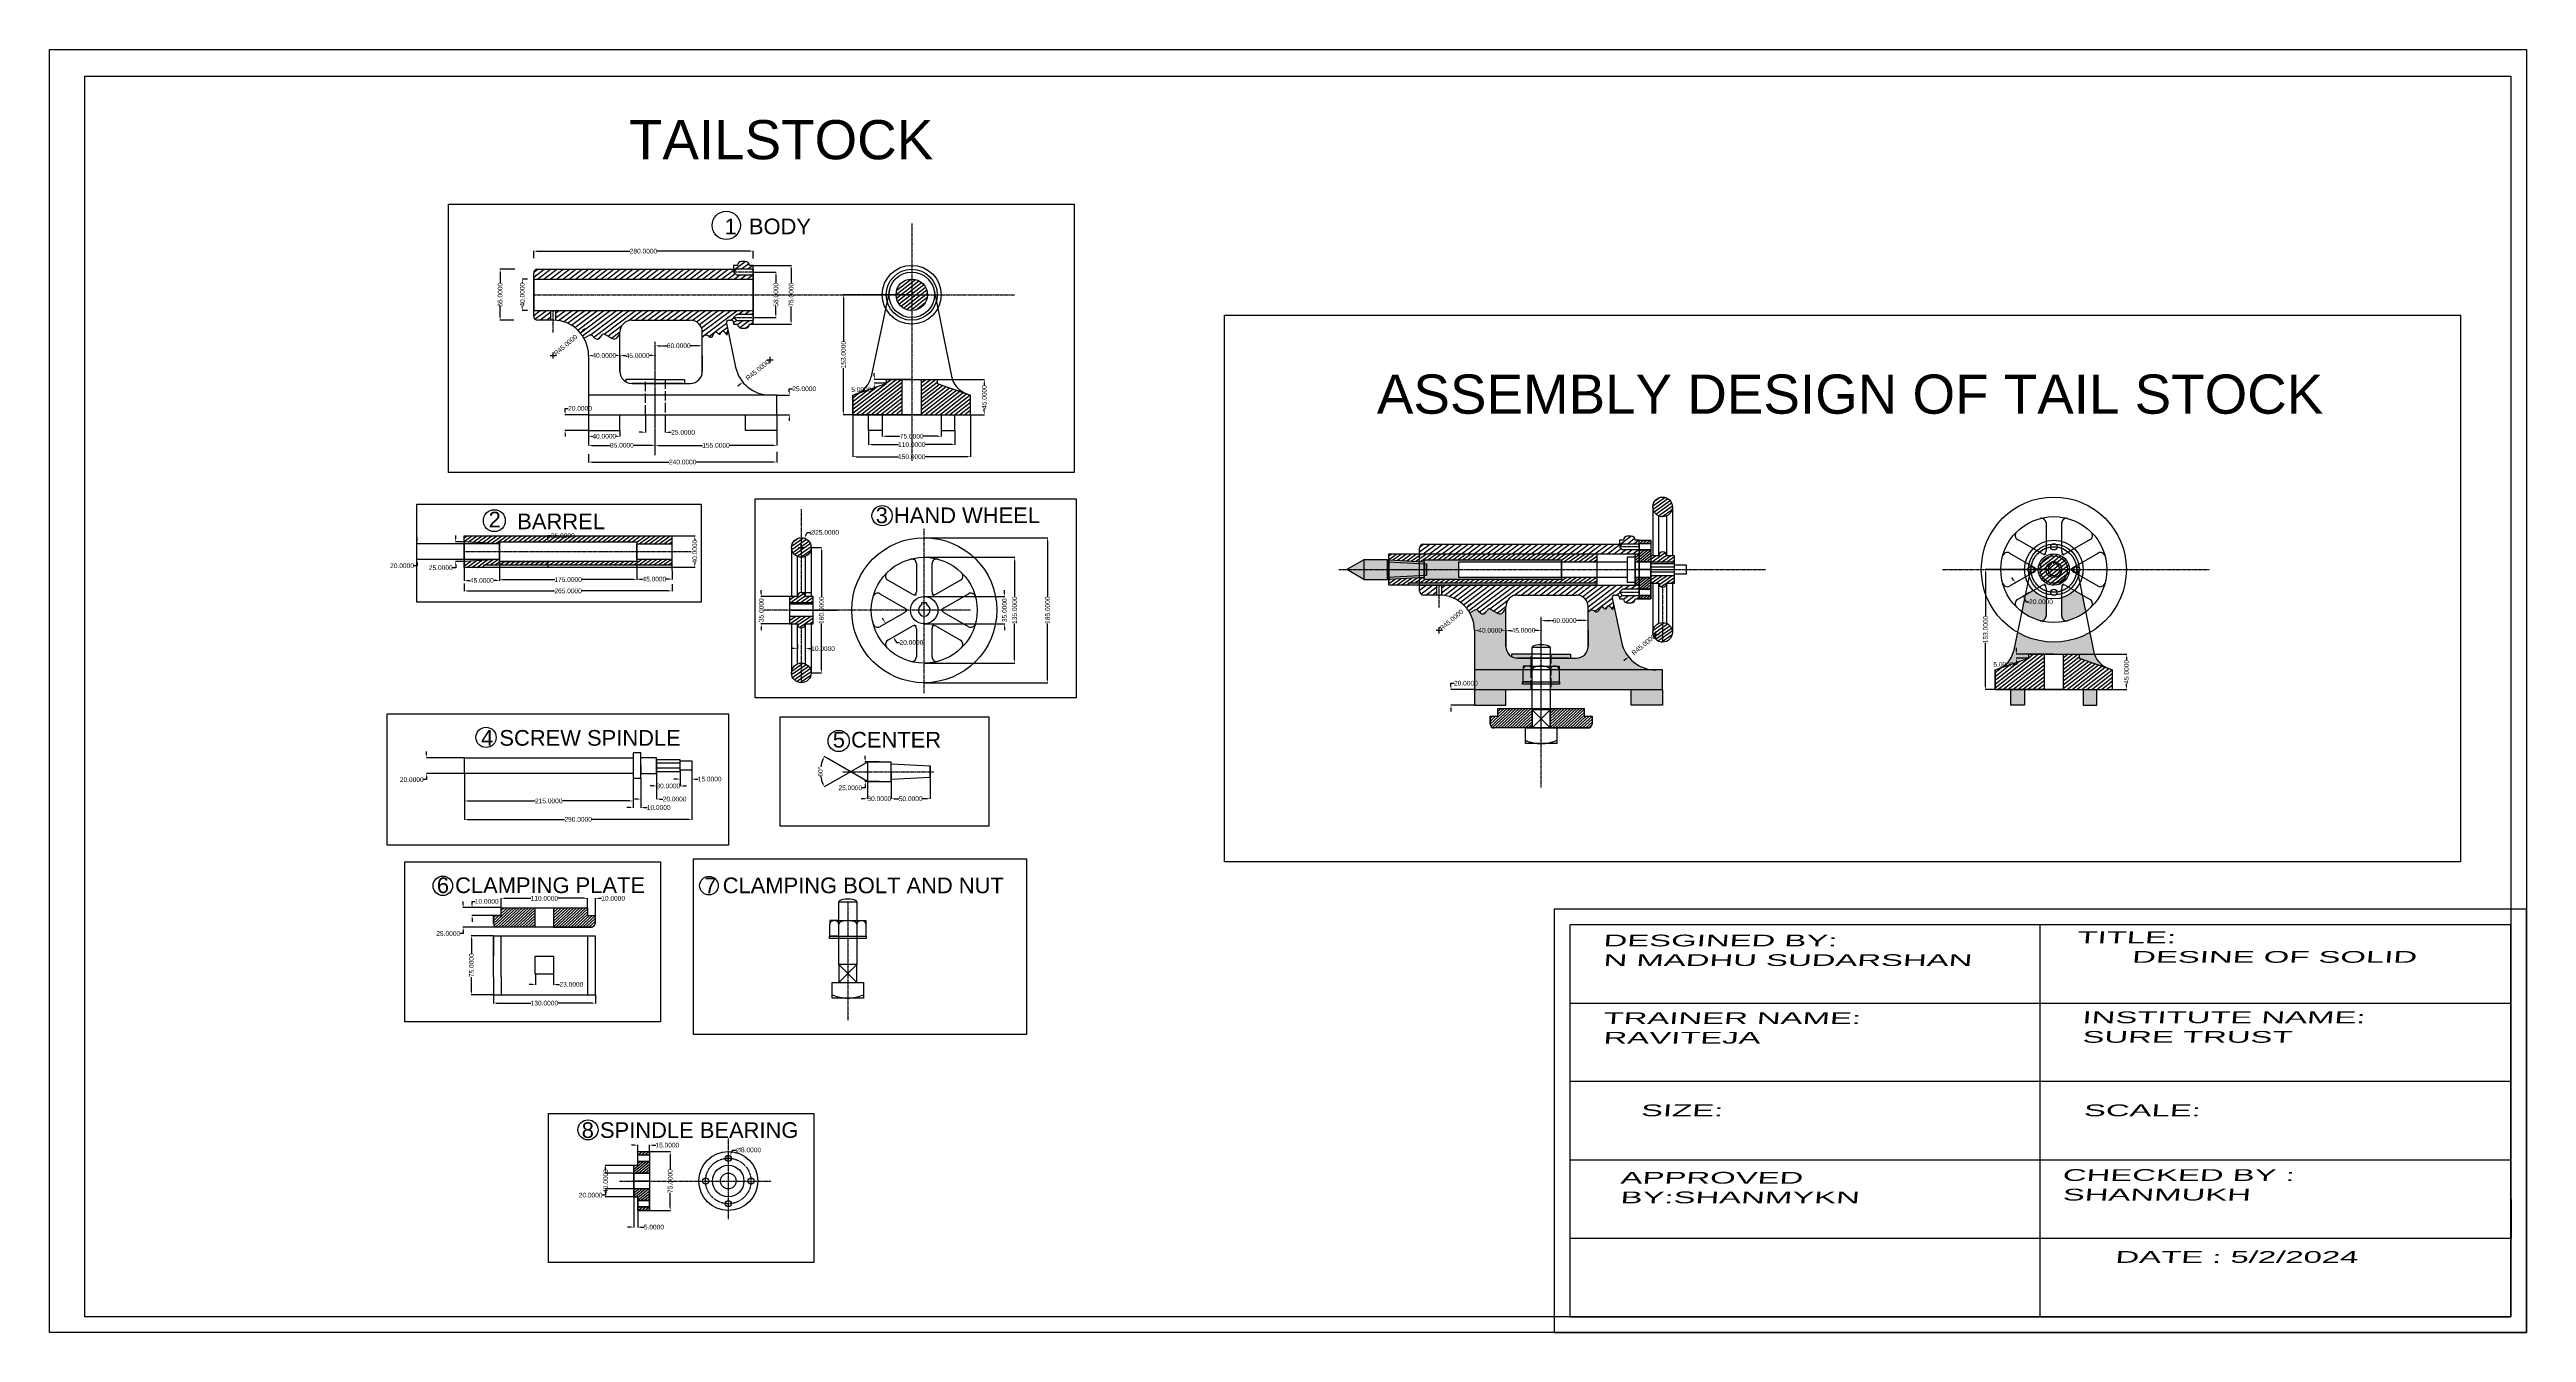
# Model space of a CAD drawing. Header units: inches. Extents: x -318 to 2841, y -996 to 640.
import ezdxf

# ---------------------------------------------------------------- set-up
doc = ezdxf.new("R2010")
doc.units = ezdxf.units.IN
doc.header["$MEASUREMENT"] = 0
doc.linetypes.add('ACAD_ISO02W100', pattern=[15, 12, -3])
doc.linetypes.add('CENTER', pattern=[2, 1.25, -0.25, 0.25, -0.25])
doc.layers.get('0').update_dxf_attribs({"plot": 0})
doc.layers.add('body', color=130, linetype='ZIGZAG', lineweight=30, plot=False)
doc.styles.add('Annotative', font='arial.ttf', dxfattribs={"width": 9, "oblique": 1, "height": 15})
doc.styles.get("Standard").update_dxf_attribs({"font": 'arial.ttf'})
doc.styles.add('style1', font='arial.ttf', dxfattribs={"height": 50})
doc.styles.add('style2', font='arial.ttf', dxfattribs={"width": 2, "oblique": 5, "height": 15})
doc.linetypes.add('ZIGZAG', pattern='A,0.0001,-0.2,[131,ltypeshp.shx,S=0.2,R=0,X=-0.2,Y=0],-0.4,[131,ltypeshp.shx,S=0.2,R=180,X=0.2,Y=0],-0.2', length=0.8001)
doc.dimstyles.get("Standard").update_dxf_attribs({"dimscale": 2, "dimtxt": 3, "dimasz": 2, "dimexe": 0.18, "dimexo": 0.0625, "dimgap": 0.108, "dimtad": 0, "dimtoh": 1, "dimdec": 4, "dimzin": 0, "dimdsep": 46, "dimtxsty": 'Standard', "dimcen": 2, "dimadec": 0, "dimazin": 0, "dimtfac": 1, "dimtdec": 4, "dimtofl": 0, "dimtmove": 0, "dimatfit": 1, "dimfxl": 1, "dimtolj": 1, "dimtzin": 0, "dimarcsym": 0})
pattern_1 = [(218, (-24.4823, -4220.624), (2.3856882, -3.0535417), [])]
pattern_2 = [(223, (-4407.854, -4220.624), (1.7902457, -1.9198035), [])]
pattern_3 = [(219, (-4575.3567, -4220.624), (1.651966, -2.0400081), [])]
pattern_4 = [(219, (-3298.3228, -3440.7078), (1.651966, -2.0400081), [])]
pattern_5 = [(223, (-3136.7276, -3966.4007), (1.7902457, -1.9198035), [])]
pattern_6 = [(218, (1432.0183, -4571.1604), (2.3856882, -3.0535417), [])]

# ---------------------------------------------------------------- blocks, each defined once
blk = doc.blocks.new('*D1')
at = {"color": 0, "lineweight": -2, "transparency": 16777216}
for p, q in [((275.7, 360.1), (256.7, 360.1)), ((257, 356.1), (257, 342.6)), ((274.5, 295.1), (256.7, 295.1)), ((257, 299.1), (257, 312.6))]:
    blk.add_line(p, q, dxfattribs=at)
at = {"color": 0, "transparency": 16777216}
for points in [[(256.4, 356.1), (257.7, 356.1), (257, 360.1)], [(256.4, 299.1), (257.7, 299.1), (257, 295.1)]]:
    blk.add_solid(points, dxfattribs=at)
at = {"layer": 'Defpoints', "color": 0, "transparency": 16777216}
for p in [(275.8, 360.1), (257, 295.1), (274.6, 295.1)]:
    blk.add_point(p, dxfattribs=at)
at = {"color": 0, "transparency": 16777216, "insert": (257, 327.6), "char_height": 6, "attachment_point": 5, "rotation": 90}
blk.add_mtext('\\A1;65.0000', dxfattribs=at)
blk = doc.blocks.new('*D2')
at = {"color": 0, "lineweight": -2, "transparency": 16777216}
for p, q in [((292.1, 347.6), (284.9, 347.6)), ((285.3, 343.6), (285.3, 342.7)), ((292.1, 307.6), (284.9, 307.6)), ((285.3, 311.6), (285.3, 312.5))]:
    blk.add_line(p, q, dxfattribs=at)
at = {"color": 0, "transparency": 16777216}
for points in [[(284.6, 343.6), (285.9, 343.6), (285.3, 347.6)], [(284.6, 311.6), (285.9, 311.6), (285.3, 307.6)]]:
    blk.add_solid(points, dxfattribs=at)
at = {"layer": 'Defpoints', "color": 0, "transparency": 16777216}
for p in [(292.3, 347.6), (285.3, 307.6), (292.3, 307.6)]:
    blk.add_point(p, dxfattribs=at)
at = {"color": 0, "transparency": 16777216, "insert": (285.3, 327.6), "char_height": 6, "attachment_point": 5, "rotation": 90}
blk.add_mtext('\\A1;40.0000', dxfattribs=at)
blk = doc.blocks.new('*D3')
at = {"color": 0, "lineweight": -2, "transparency": 16777216}
for p, q in [((579.9, 365.1), (628.5, 365.1)), ((628.1, 361.1), (628.1, 342.6)), ((579.9, 290.1), (628.5, 290.1)), ((628.1, 294.1), (628.1, 312.6))]:
    blk.add_line(p, q, dxfattribs=at)
at = {"color": 0, "transparency": 16777216}
for points in [[(627.4, 361.1), (628.8, 361.1), (628.1, 365.1)], [(627.4, 294.1), (628.8, 294.1), (628.1, 290.1)]]:
    blk.add_solid(points, dxfattribs=at)
at = {"layer": 'Defpoints', "color": 0, "transparency": 16777216}
for p in [(579.8, 365.1), (579.8, 290.1), (628.1, 290.1)]:
    blk.add_point(p, dxfattribs=at)
at = {"color": 0, "transparency": 16777216, "insert": (628.1, 327.6), "char_height": 6, "attachment_point": 5, "rotation": 90}
blk.add_mtext('\\A1;75.0000', dxfattribs=at)
blk = doc.blocks.new('*D4')
at = {"color": 0, "lineweight": -2, "transparency": 16777216}
for p, q in [((579.9, 356.6), (609, 356.6)), ((608.7, 352.6), (608.7, 342.6)), ((579.9, 298.6), (609, 298.6)), ((608.7, 302.6), (608.7, 312.6))]:
    blk.add_line(p, q, dxfattribs=at)
at = {"color": 0, "transparency": 16777216}
for points in [[(608, 352.6), (609.4, 352.6), (608.7, 356.6)], [(608, 302.6), (609.4, 302.6), (608.7, 298.6)]]:
    blk.add_solid(points, dxfattribs=at)
at = {"layer": 'Defpoints', "color": 0, "transparency": 16777216}
for p in [(579.8, 356.6), (579.8, 298.6), (608.7, 298.6)]:
    blk.add_point(p, dxfattribs=at)
at = {"color": 0, "transparency": 16777216, "insert": (608.7, 327.6), "char_height": 6, "attachment_point": 5, "rotation": 90}
blk.add_mtext('\\A1;58.0000', dxfattribs=at)
blk = doc.blocks.new('*D5')
at = {"color": 0, "lineweight": -2, "transparency": 16777216}
for p, q in [((369.8, 250.2), (369.8, 250.5)), ((373.8, 250.1), (374.7, 250.1)), ((405.8, 250.1), (404.9, 250.1)), ((409.8, 250.2), (409.8, 250.5))]:
    blk.add_line(p, q, dxfattribs=at)
at = {"color": 0, "transparency": 16777216}
for points in [[(373.8, 250.8), (373.8, 249.4), (369.8, 250.1)], [(405.8, 250.8), (405.8, 249.4), (409.8, 250.1)]]:
    blk.add_solid(points, dxfattribs=at)
at = {"layer": 'Defpoints', "color": 0, "transparency": 16777216}
for p in [(369.8, 250.1), (409.8, 250.1), (409.8, 250.1)]:
    blk.add_point(p, dxfattribs=at)
at = {"color": 0, "transparency": 16777216, "insert": (389.8, 250.1), "char_height": 6, "attachment_point": 5}
blk.add_mtext('\\A1;40.0000', dxfattribs=at)
blk = doc.blocks.new('*D6')
at = {"color": 0, "lineweight": -2, "transparency": 16777216}
for p, q in [((409.8, 250), (409.8, 249.6)), ((413.8, 249.9), (417.2, 249.9)), ((450.8, 249.9), (447.4, 249.9)), ((454.8, 250), (454.8, 249.6))]:
    blk.add_line(p, q, dxfattribs=at)
at = {"color": 0, "transparency": 16777216}
for points in [[(413.8, 250.6), (413.8, 249.3), (409.8, 249.9)], [(450.8, 250.6), (450.8, 249.3), (454.8, 249.9)]]:
    blk.add_solid(points, dxfattribs=at)
at = {"layer": 'Defpoints', "color": 0, "transparency": 16777216}
for p in [(409.8, 250.1), (454.8, 250.1), (454.8, 249.9)]:
    blk.add_point(p, dxfattribs=at)
at = {"color": 0, "transparency": 16777216, "insert": (432.3, 249.9), "char_height": 6, "attachment_point": 5}
blk.add_mtext('\\A1;45.0000', dxfattribs=at)
blk = doc.blocks.new('*D7')
at = {"color": 0, "linetype": 'CENTER', "lineweight": -2, "transparency": 16777216}
for p, q in [((454.8, 123), (454.8, 262.8)), ((458.8, 262.5), (469.8, 262.5)), ((510.8, 262.5), (499.8, 262.5)), ((514.8, 250.2), (514.8, 262.8))]:
    blk.add_line(p, q, dxfattribs=at)
at = {"color": 0, "linetype": 'CENTER', "transparency": 16777216}
for points in [[(458.8, 263.1), (458.8, 261.8), (454.8, 262.5)], [(510.8, 263.1), (510.8, 261.8), (514.8, 262.5)]]:
    blk.add_solid(points, dxfattribs=at)
at = {"layer": 'Defpoints', "color": 0, "linetype": 'CENTER', "transparency": 16777216}
for p in [(454.8, 262.5), (514.8, 250.1), (454.8, 122.8)]:
    blk.add_point(p, dxfattribs=at)
at = {"color": 0, "linetype": 'CENTER', "transparency": 16777216, "insert": (484.8, 262.5), "char_height": 6, "attachment_point": 5}
blk.add_mtext('\\A1;60.0000', dxfattribs=at)
blk = doc.blocks.new('*D8')
at = {"color": 0, "lineweight": -2, "transparency": 16777216}
for p, q in [((369.8, 154.5), (369.8, 135.1)), ((373.8, 135.5), (397.3, 135.5)), ((450.8, 135.5), (427.3, 135.5)), ((454.8, 123), (454.8, 135.8))]:
    blk.add_line(p, q, dxfattribs=at)
at = {"color": 0, "transparency": 16777216}
for points in [[(373.8, 136.1), (373.8, 134.8), (369.8, 135.5)], [(450.8, 136.1), (450.8, 134.8), (454.8, 135.5)]]:
    blk.add_solid(points, dxfattribs=at)
at = {"layer": 'Defpoints', "color": 0, "transparency": 16777216}
for p in [(369.8, 154.6), (454.8, 135.5), (454.8, 122.8)]:
    blk.add_point(p, dxfattribs=at)
at = {"color": 0, "transparency": 16777216, "insert": (412.3, 135.5), "char_height": 6, "attachment_point": 5}
blk.add_mtext('\\A1;85.0000', dxfattribs=at)
blk = doc.blocks.new('*D9')
at = {"color": 0, "lineweight": -2, "transparency": 16777216}
for p, q in [((454.8, 135.6), (454.8, 135.8)), ((458.8, 135.5), (515.2, 135.5)), ((605.8, 135.5), (549.3, 135.5)), ((609.8, 154.5), (609.8, 135.1))]:
    blk.add_line(p, q, dxfattribs=at)
at = {"color": 0, "transparency": 16777216}
for points in [[(458.8, 136.1), (458.8, 134.8), (454.8, 135.5)], [(605.8, 136.1), (605.8, 134.8), (609.8, 135.5)]]:
    blk.add_solid(points, dxfattribs=at)
at = {"layer": 'Defpoints', "color": 0, "transparency": 16777216}
for p in [(454.8, 135.5), (609.8, 154.6), (609.8, 135.5)]:
    blk.add_point(p, dxfattribs=at)
at = {"color": 0, "transparency": 16777216, "insert": (532.3, 135.5), "char_height": 6, "attachment_point": 5}
blk.add_mtext('\\A1;155.0000', dxfattribs=at)
blk = doc.blocks.new('*D10')
at = {"color": 0, "lineweight": -2, "transparency": 16777216}
for p, q in [((442.3, 174.5), (442.3, 151.8)), ((467.3, 174.5), (467.3, 151.8)), ((438.3, 152.1), (434.3, 152.1)), ((471.3, 152.1), (475.3, 152.1))]:
    blk.add_line(p, q, dxfattribs=at)
at = {"color": 0, "transparency": 16777216}
for points in [[(438.3, 152.8), (438.3, 151.5), (442.3, 152.1)], [(471.3, 152.8), (471.3, 151.5), (467.3, 152.1)]]:
    blk.add_solid(points, dxfattribs=at)
at = {"layer": 'Defpoints', "color": 0, "transparency": 16777216}
for p in [(442.3, 174.6), (467.3, 174.6), (467.3, 152.1)]:
    blk.add_point(p, dxfattribs=at)
at = {"color": 0, "transparency": 16777216, "insert": (490.3, 152.1), "char_height": 6, "attachment_point": 5}
blk.add_mtext('\\A1;25.0000', dxfattribs=at)
blk = doc.blocks.new('*D11')
at = {"color": 0, "lineweight": -2, "transparency": 16777216}
for p, q in [((369.8, 154.5), (369.8, 146.7)), ((373.8, 147), (374.7, 147)), ((405.8, 147), (404.9, 147)), ((409.8, 154.5), (409.8, 146.7))]:
    blk.add_line(p, q, dxfattribs=at)
at = {"color": 0, "transparency": 16777216}
for points in [[(373.8, 147.7), (373.8, 146.3), (369.8, 147)], [(405.8, 147.7), (405.8, 146.3), (409.8, 147)]]:
    blk.add_solid(points, dxfattribs=at)
at = {"layer": 'Defpoints', "color": 0, "transparency": 16777216}
for p in [(369.8, 154.6), (409.8, 154.6), (409.8, 147)]:
    blk.add_point(p, dxfattribs=at)
at = {"color": 0, "transparency": 16777216, "insert": (389.8, 147), "char_height": 6, "attachment_point": 5}
blk.add_mtext('\\A1;40.0000', dxfattribs=at)
blk = doc.blocks.new('*D12')
at = {"color": 0, "lineweight": -2, "transparency": 16777216}
for p, q in [((369.6, 174.6), (339.5, 174.6)), ((339.8, 178.6), (339.8, 182.6)), ((339.8, 182.6), (343.8, 182.6)), ((369.6, 154.6), (339.5, 154.6)), ((339.8, 150.6), (339.8, 146.6))]:
    blk.add_line(p, q, dxfattribs=at)
at = {"color": 0, "transparency": 16777216}
for points in [[(339.2, 178.6), (340.5, 178.6), (339.8, 174.6)], [(339.2, 150.6), (340.5, 150.6), (339.8, 154.6)]]:
    blk.add_solid(points, dxfattribs=at)
at = {"layer": 'Defpoints', "color": 0, "transparency": 16777216}
for p in [(339.8, 174.6), (369.8, 174.6), (369.8, 154.6)]:
    blk.add_point(p, dxfattribs=at)
at = {"color": 0, "transparency": 16777216, "insert": (358.9, 182.6), "char_height": 6, "attachment_point": 5}
blk.add_mtext('\\A1;20.0000', dxfattribs=at)
blk = doc.blocks.new('*D13')
at = {"color": 0, "lineweight": -2, "transparency": 16777216}
for p, q in [((609.9, 199.6), (626.1, 199.6)), ((625.8, 203.6), (625.8, 207.6)), ((625.8, 207.6), (629.8, 207.6)), ((609.9, 174.6), (626.1, 174.6)), ((625.8, 170.6), (625.8, 166.6))]:
    blk.add_line(p, q, dxfattribs=at)
at = {"color": 0, "transparency": 16777216}
for points in [[(625.1, 203.6), (626.4, 203.6), (625.8, 199.6)], [(625.1, 170.6), (626.4, 170.6), (625.8, 174.6)]]:
    blk.add_solid(points, dxfattribs=at)
at = {"layer": 'Defpoints', "color": 0, "transparency": 16777216}
for p in [(609.8, 199.6), (625.8, 199.6), (609.8, 174.6)]:
    blk.add_point(p, dxfattribs=at)
at = {"color": 0, "transparency": 16777216, "insert": (644.8, 207.6), "char_height": 6, "attachment_point": 5}
blk.add_mtext('\\A1;25.0000', dxfattribs=at)
blk = doc.blocks.new('*D14')
at = {"color": 0, "lineweight": -2, "transparency": 16777216}
for p, q in [((362.1, 281.8), (365.2, 284.4)), ((324.8, 246.1), (324.8, 254.1)), ((320.8, 250.1), (328.8, 250.1))]:
    blk.add_line(p, q, dxfattribs=at)
at = {"color": 0, "transparency": 16777216}
blk.add_solid([(361.7, 282.3), (362.6, 281.3), (359.1, 279.2)], dxfattribs=at)
at = {"layer": 'Defpoints', "color": 0, "transparency": 16777216}
for p in [(359.1, 279.2), (324.8, 250.1)]:
    blk.add_point(p, dxfattribs=at)
at = {"color": 0, "transparency": 16777216, "insert": (340.4, 263.4), "char_height": 6, "attachment_point": 5, "rotation": 40.3136}
blk.add_mtext('\\A1;R45.0000', dxfattribs=at)
blk = doc.blocks.new('*D15')
at = {"color": 0, "lineweight": -2, "transparency": 16777216}
for p, q in [((597.3, 244.6), (605.3, 244.6)), ((601.3, 240.6), (601.3, 248.6)), ((563.3, 213.6), (560.2, 211.1))]:
    blk.add_line(p, q, dxfattribs=at)
at = {"color": 0, "transparency": 16777216}
blk.add_solid([(562.9, 214.1), (563.8, 213.1), (566.4, 216.1)], dxfattribs=at)
at = {"layer": 'Defpoints', "color": 0, "transparency": 16777216}
for p in [(601.3, 244.6), (566.4, 216.1)]:
    blk.add_point(p, dxfattribs=at)
at = {"color": 0, "transparency": 16777216, "insert": (585.4, 231.6), "char_height": 6, "attachment_point": 5, "rotation": 39.2106}
blk.add_mtext('\\A1;R45.0000', dxfattribs=at)
blk = doc.blocks.new('*D16')
at = {"color": 0, "lineweight": -2, "transparency": 16777216}
for p, q in [((299.8, 374.4), (299.8, 383.6)), ((303.8, 383.2), (422.4, 383.2)), ((575.8, 383.2), (457.1, 383.2)), ((579.8, 373.9), (579.8, 383.6))]:
    blk.add_line(p, q, dxfattribs=at)
at = {"color": 0, "transparency": 16777216}
for points in [[(303.8, 383.9), (303.8, 382.6), (299.8, 383.2)], [(575.8, 383.9), (575.8, 382.6), (579.8, 383.2)]]:
    blk.add_solid(points, dxfattribs=at)
at = {"layer": 'Defpoints', "color": 0, "transparency": 16777216}
for p in [(579.8, 383.2), (299.8, 374.2), (579.8, 373.8)]:
    blk.add_point(p, dxfattribs=at)
at = {"color": 0, "transparency": 16777216, "insert": (439.8, 383.2), "char_height": 6, "attachment_point": 5}
blk.add_mtext('\\A1;280.0000', dxfattribs=at)
blk = doc.blocks.new('*D17')
at = {"color": 0, "lineweight": -2, "transparency": 16777216}
for p, q in [((609.8, 127.2), (609.8, 113.8)), ((369.8, 124.3), (369.8, 113.8)), ((373.8, 114.2), (472.4, 114.2)), ((605.8, 114.2), (507.1, 114.2))]:
    blk.add_line(p, q, dxfattribs=at)
at = {"color": 0, "transparency": 16777216}
for points in [[(373.8, 114.8), (373.8, 113.5), (369.8, 114.2)], [(605.8, 114.8), (605.8, 113.5), (609.8, 114.2)]]:
    blk.add_solid(points, dxfattribs=at)
at = {"layer": 'Defpoints', "color": 0, "transparency": 16777216}
for p in [(609.8, 127.3), (369.8, 124.4), (609.8, 114.2)]:
    blk.add_point(p, dxfattribs=at)
at = {"color": 0, "transparency": 16777216, "insert": (489.8, 114.2), "char_height": 6, "attachment_point": 5}
blk.add_mtext('\\A1;240.0000', dxfattribs=at)
blk = doc.blocks.new('*D18')
at = {"color": 0, "lineweight": -2, "transparency": 16777216}
for p, q in [((781.8, 327.6), (694.3, 327.6)), ((694.7, 323.6), (694.7, 268.1)), ((694.7, 178.6), (694.7, 234.1)), ((781.8, 174.6), (694.3, 174.6))]:
    blk.add_line(p, q, dxfattribs=at)
at = {"color": 0, "transparency": 16777216}
for points in [[(694, 323.6), (695.4, 323.6), (694.7, 327.6)], [(694, 178.6), (695.4, 178.6), (694.7, 174.6)]]:
    blk.add_solid(points, dxfattribs=at)
at = {"layer": 'Defpoints', "color": 0, "transparency": 16777216}
for p in [(781.9, 327.6), (694.7, 174.6), (781.9, 174.6)]:
    blk.add_point(p, dxfattribs=at)
at = {"color": 0, "transparency": 16777216, "insert": (694.7, 251.1), "char_height": 6, "attachment_point": 5, "rotation": 90}
blk.add_mtext('\\A1;153.0000', dxfattribs=at)
blk = doc.blocks.new('*D19')
at = {"color": 0, "lineweight": -2, "transparency": 16777216}
for p, q in [((706.9, 174.5), (706.9, 120.7)), ((856.9, 174.5), (856.9, 120.7)), ((710.9, 121), (764.9, 121)), ((852.9, 121), (798.9, 121))]:
    blk.add_line(p, q, dxfattribs=at)
at = {"color": 0, "transparency": 16777216}
for points in [[(710.9, 121.7), (710.9, 120.3), (706.9, 121)], [(852.9, 121.7), (852.9, 120.3), (856.9, 121)]]:
    blk.add_solid(points, dxfattribs=at)
at = {"layer": 'Defpoints', "color": 0, "transparency": 16777216}
for p in [(706.9, 174.6), (856.9, 174.6), (856.9, 121)]:
    blk.add_point(p, dxfattribs=at)
at = {"color": 0, "transparency": 16777216, "insert": (781.9, 121), "char_height": 6, "attachment_point": 5}
blk.add_mtext('\\A1;150.0000', dxfattribs=at)
blk = doc.blocks.new('*D20')
at = {"color": 0, "lineweight": -2, "transparency": 16777216}
for p, q in [((726.9, 154.5), (726.9, 136.1)), ((730.9, 136.5), (764.9, 136.5)), ((832.9, 136.5), (798.9, 136.5)), ((836.9, 154.5), (836.9, 136.1))]:
    blk.add_line(p, q, dxfattribs=at)
at = {"color": 0, "transparency": 16777216}
for points in [[(730.9, 137.2), (730.9, 135.8), (726.9, 136.5)], [(832.9, 137.2), (832.9, 135.8), (836.9, 136.5)]]:
    blk.add_solid(points, dxfattribs=at)
at = {"layer": 'Defpoints', "color": 0, "transparency": 16777216}
for p in [(726.9, 154.6), (836.9, 154.6), (836.9, 136.5)]:
    blk.add_point(p, dxfattribs=at)
at = {"color": 0, "transparency": 16777216, "insert": (781.9, 136.5), "char_height": 6, "attachment_point": 5}
blk.add_mtext('\\A1;110.0000', dxfattribs=at)
blk = doc.blocks.new('*D21')
at = {"color": 0, "lineweight": -2, "transparency": 16777216}
for p, q in [((744.4, 154.5), (744.4, 146.7)), ((748.4, 147.1), (766.9, 147.1)), ((815.4, 147.1), (796.9, 147.1)), ((819.4, 154.5), (819.4, 146.7))]:
    blk.add_line(p, q, dxfattribs=at)
at = {"color": 0, "transparency": 16777216}
for points in [[(748.4, 147.7), (748.4, 146.4), (744.4, 147.1)], [(815.4, 147.7), (815.4, 146.4), (819.4, 147.1)]]:
    blk.add_solid(points, dxfattribs=at)
at = {"layer": 'Defpoints', "color": 0, "transparency": 16777216}
for p in [(744.4, 154.6), (819.4, 154.6), (819.4, 147.1)]:
    blk.add_point(p, dxfattribs=at)
at = {"color": 0, "transparency": 16777216, "insert": (781.9, 147.1), "char_height": 6, "attachment_point": 5}
blk.add_mtext('\\A1;75.0000', dxfattribs=at)
blk = doc.blocks.new('*D22')
at = {"color": 0, "lineweight": -2, "transparency": 16777216}
for p, q in [((814.5, 219.6), (874.8, 219.6)), ((874.4, 215.6), (874.4, 212.2)), ((857, 174.6), (874.8, 174.6)), ((874.4, 178.6), (874.4, 182))]:
    blk.add_line(p, q, dxfattribs=at)
at = {"color": 0, "transparency": 16777216}
for points in [[(873.8, 215.6), (875.1, 215.6), (874.4, 219.6)], [(873.8, 178.6), (875.1, 178.6), (874.4, 174.6)]]:
    blk.add_solid(points, dxfattribs=at)
at = {"layer": 'Defpoints', "color": 0, "transparency": 16777216}
for p in [(814.4, 219.6), (856.9, 174.6), (874.4, 174.6)]:
    blk.add_point(p, dxfattribs=at)
at = {"color": 0, "transparency": 16777216, "insert": (874.4, 197.1), "char_height": 6, "attachment_point": 5, "rotation": 90}
blk.add_mtext('\\A1;45.0000', dxfattribs=at)
blk = doc.blocks.new('*D23')
at = {"color": 0, "lineweight": -2, "transparency": 16777216}
for p, q in [((734.2, 223.6), (734.2, 227.6)), ((734.2, 206.6), (730.2, 206.6)), ((749.3, 219.6), (733.9, 219.6)), ((749.3, 214.6), (733.9, 214.6)), ((734.2, 210.6), (734.2, 206.6))]:
    blk.add_line(p, q, dxfattribs=at)
at = {"color": 0, "transparency": 16777216}
for points in [[(733.6, 223.6), (734.9, 223.6), (734.2, 219.6)], [(733.6, 210.6), (734.9, 210.6), (734.2, 214.6)]]:
    blk.add_solid(points, dxfattribs=at)
at = {"layer": 'Defpoints', "color": 0, "transparency": 16777216}
for p in [(734.2, 214.6), (749.4, 219.6), (749.4, 214.6)]:
    blk.add_point(p, dxfattribs=at)
at = {"color": 0, "transparency": 16777216, "insert": (717.6, 206.6), "char_height": 6, "attachment_point": 5}
blk.add_mtext('\\A1;5.0000', dxfattribs=at)
blk = doc.blocks.new('*D24')
at = {"color": 0, "lineweight": -2, "transparency": 16777216}
for p, q in [((637.1, 5.2), (645.1, 5.2)), ((641.1, 1.2), (641.1, 9.2)), ((647, 20.6), (648.5, 24.3)), ((648.5, 24.3), (652.5, 24.3))]:
    blk.add_line(p, q, dxfattribs=at)
at = {"color": 0, "transparency": 16777216}
blk.add_solid([(646.4, 20.8), (647.7, 20.4), (645.6, 16.9)], dxfattribs=at)
at = {"layer": 'Defpoints', "color": 0, "transparency": 16777216}
for p in [(645.6, 16.9), (636.6, -6.5)]:
    blk.add_point(p, dxfattribs=at)
at = {"color": 0, "transparency": 16777216, "insert": (670.7, 24.3), "char_height": 6, "attachment_point": 5}
blk.add_mtext('\\A1;∅25.0000', dxfattribs=at)
blk = doc.blocks.new('*D25')
at = {"color": 0, "lineweight": -2, "transparency": 16777216}
for p, q in [((653.7, 5.2), (667, 5.2)), ((666.7, 1.2), (666.7, -57.8)), ((666.7, -150.8), (666.7, -91.8)), ((653.7, -154.8), (667, -154.8))]:
    blk.add_line(p, q, dxfattribs=at)
at = {"color": 0, "transparency": 16777216}
for points in [[(666, 1.2), (667.3, 1.2), (666.7, 5.2)], [(666, -150.8), (667.3, -150.8), (666.7, -154.8)]]:
    blk.add_solid(points, dxfattribs=at)
at = {"layer": 'Defpoints', "color": 0, "transparency": 16777216}
for p in [(653.6, 5.2), (653.6, -154.8), (666.7, -154.8)]:
    blk.add_point(p, dxfattribs=at)
at = {"color": 0, "transparency": 16777216, "insert": (666.7, -74.8), "char_height": 6, "attachment_point": 5, "rotation": 90}
blk.add_mtext('\\A1;160.0000', dxfattribs=at)
blk = doc.blocks.new('*U26')
for p, q in [((-10, 17.4), (-10, -18.4)), ((10, -18.4), (10, 17.4))]:
    blk.add_line(p, q)
for centre, start, end in [((-16, 17.4), 0, 105.0797), ((16, 17.4), 74.9203, 180), ((-16, -18.4), 304.1529, 0), ((16, -18.4), 180, 235.8471)]:
    blk.add_arc(centre, 6, start, end)
blk = doc.blocks.new('*U27')
at = {"color": 0, "linetype": 'ByBlock', "lineweight": -2, "transparency": 16777216}
for p, rotation in [((710.4, -53.8), 59.99999999999999), ((783.1, -53.8), 299.9999999999999), ((710.4, -95.8), 120), ((746.8, -116.8), 180), ((783.1, -95.8), 239.9999999999999)]:
    blk.add_blockref('*U26', p, dxfattribs=dict(at, rotation=rotation))
blk.add_blockref('*U26', (746.8, -32.8), dxfattribs=at)
blk = doc.blocks.new('*D28')
at = {"color": 0, "lineweight": -2, "transparency": 16777216}
for p, q in [((674, -263.4), (670.3, -261.3)), ((674.1, -297.9), (670.2, -300.2))]:
    blk.add_line(p, q, dxfattribs=at)
for start, end in [(155.7324, 170.6971), (188.9495, 203.9142)]:
    blk.add_arc((703.9, -280.8), 38.6, start, end, dxfattribs=at)
at = {"color": 0, "transparency": 16777216}
for points in [[(668.2, -264.7), (669.4, -265.3), (670.6, -261.4)], [(669.3, -296.2), (668.1, -296.8), (670.5, -300)]]:
    blk.add_solid(points, dxfattribs=at)
at = {"layer": 'Defpoints', "color": 0, "transparency": 16777216}
for p in [(666, -274), (674.1, -263.5), (725.6, -268.4), (674.3, -297.9), (725.6, -293.4)]:
    blk.add_point(p, dxfattribs=at)
at = {"color": 0, "transparency": 16777216, "insert": (665.4, -280.7), "char_height": 6, "attachment_point": 5, "rotation": 89.8233}
blk.add_mtext('\\A1;60°', dxfattribs=at)
blk = doc.blocks.new('*D29')
at = {"color": 0, "lineweight": -2, "transparency": 16777216}
for p, q in [((476.3, 19.9), (505.6, 19.9)), ((505.2, 15.9), (505.2, 15)), ((476.3, -20.1), (505.6, -20.1)), ((505.2, -16.1), (505.2, -15.2))]:
    blk.add_line(p, q, dxfattribs=at)
at = {"color": 0, "transparency": 16777216}
for points in [[(504.6, 15.9), (505.9, 15.9), (505.2, 19.9)], [(504.6, -16.1), (505.9, -16.1), (505.2, -20.1)]]:
    blk.add_solid(points, dxfattribs=at)
at = {"layer": 'Defpoints', "color": 0, "transparency": 16777216}
for p in [(476.2, 19.9), (476.2, -20.1), (505.2, -20.1)]:
    blk.add_point(p, dxfattribs=at)
at = {"color": 0, "transparency": 16777216, "insert": (505.2, -0.1), "char_height": 6, "attachment_point": 5, "rotation": 90}
blk.add_mtext('\\A1;40.0000', dxfattribs=at)
blk = doc.blocks.new('*D30')
at = {"color": 0, "lineweight": -2, "transparency": 16777216}
for p, q in [((256.3, 12.4), (318.3, 12.4)), ((317.9, 16.4), (317.9, 20.4)), ((317.9, 20.4), (321.9, 20.4)), ((256.3, -12.6), (318.3, -12.6)), ((317.9, -16.6), (317.9, -20.6))]:
    blk.add_line(p, q, dxfattribs=at)
at = {"color": 0, "transparency": 16777216}
for points in [[(317.2, 16.4), (318.6, 16.4), (317.9, 12.4)], [(317.2, -16.6), (318.6, -16.6), (317.9, -12.6)]]:
    blk.add_solid(points, dxfattribs=at)
at = {"layer": 'Defpoints', "color": 0, "transparency": 16777216}
for p in [(256.2, 12.4), (317.9, 12.4), (256.2, -12.6)]:
    blk.add_point(p, dxfattribs=at)
at = {"color": 0, "transparency": 16777216, "insert": (336.9, 20.4), "char_height": 6, "attachment_point": 5}
blk.add_mtext('\\A1;25.0000', dxfattribs=at)
blk = doc.blocks.new('*D31')
at = {"color": 0, "lineweight": -2, "transparency": 16777216}
for p, q in [((211, 12.4), (199.9, 12.4)), ((200.3, 16.4), (200.3, 20.4)), ((200.3, -20.6), (196.3, -20.6)), ((211, -12.6), (199.9, -12.6)), ((200.3, -16.6), (200.3, -20.6))]:
    blk.add_line(p, q, dxfattribs=at)
at = {"color": 0, "transparency": 16777216}
for points in [[(199.6, 16.4), (201, 16.4), (200.3, 12.4)], [(199.6, -16.6), (201, -16.6), (200.3, -12.6)]]:
    blk.add_solid(points, dxfattribs=at)
at = {"layer": 'Defpoints', "color": 0, "transparency": 16777216}
for p in [(211.2, 12.4), (200.3, -12.6), (211.2, -12.6)]:
    blk.add_point(p, dxfattribs=at)
at = {"color": 0, "transparency": 16777216, "insert": (181.3, -20.6), "char_height": 6, "attachment_point": 5}
blk.add_mtext('\\A1;25.0000', dxfattribs=at)
blk = doc.blocks.new('*D32')
at = {"color": 0, "lineweight": -2, "transparency": 16777216}
for p, q in [((256, 9.9), (150.6, 9.9)), ((151, 13.9), (151, 17.9)), ((151, -18.1), (147, -18.1)), ((256, -10.1), (150.6, -10.1)), ((151, -14.1), (151, -18.1))]:
    blk.add_line(p, q, dxfattribs=at)
at = {"color": 0, "transparency": 16777216}
for points in [[(150.3, 13.9), (151.6, 13.9), (151, 9.9)], [(150.3, -14.1), (151.6, -14.1), (151, -10.1)]]:
    blk.add_solid(points, dxfattribs=at)
at = {"layer": 'Defpoints', "color": 0, "transparency": 16777216}
for p in [(256.2, 9.9), (151, -10.1), (256.2, -10.1)]:
    blk.add_point(p, dxfattribs=at)
at = {"color": 0, "transparency": 16777216, "insert": (131.9, -18.1), "char_height": 6, "attachment_point": 5}
blk.add_mtext('\\A1;20.0000', dxfattribs=at)
blk = doc.blocks.new('*D33')
at = {"color": 0, "lineweight": -2, "transparency": 16777216}
for p, q in [((211.2, -40.8), (211.2, -50.6)), ((215.2, -50.2), (326.3, -50.2)), ((472.2, -50.2), (361, -50.2)), ((476.2, -41.7), (476.2, -50.6))]:
    blk.add_line(p, q, dxfattribs=at)
at = {"color": 0, "transparency": 16777216}
for points in [[(215.2, -49.6), (215.2, -50.9), (211.2, -50.2)], [(472.2, -49.6), (472.2, -50.9), (476.2, -50.2)]]:
    blk.add_solid(points, dxfattribs=at)
at = {"layer": 'Defpoints', "color": 0, "transparency": 16777216}
for p in [(211.2, -40.7), (476.2, -41.6), (476.2, -50.2)]:
    blk.add_point(p, dxfattribs=at)
at = {"color": 0, "transparency": 16777216, "insert": (343.7, -50.2), "char_height": 6, "attachment_point": 5}
blk.add_mtext('\\A1;265.0000', dxfattribs=at)
blk = doc.blocks.new('*D34')
at = {"color": 0, "lineweight": -2, "transparency": 16777216}
for p, q in [((211.2, 12.3), (211.2, -37.2)), ((256.2, 12.3), (256.2, -37.2)), ((215.2, -36.8), (218.5, -36.8)), ((252.2, -36.8), (248.8, -36.8))]:
    blk.add_line(p, q, dxfattribs=at)
at = {"color": 0, "transparency": 16777216}
for points in [[(215.2, -36.2), (215.2, -37.5), (211.2, -36.8)], [(252.2, -36.2), (252.2, -37.5), (256.2, -36.8)]]:
    blk.add_solid(points, dxfattribs=at)
at = {"layer": 'Defpoints', "color": 0, "transparency": 16777216}
for p in [(211.2, 12.4), (256.2, 12.4), (256.2, -36.8)]:
    blk.add_point(p, dxfattribs=at)
at = {"color": 0, "transparency": 16777216, "insert": (233.7, -36.8), "char_height": 6, "attachment_point": 5}
blk.add_mtext('\\A1;45.0000', dxfattribs=at)
blk = doc.blocks.new('*D35')
at = {"color": 0, "lineweight": -2, "transparency": 16777216}
for p, q in [((256.2, -10.2), (256.2, -36.1)), ((431.2, -10.2), (431.2, -36.1)), ((260.2, -35.7), (326.6, -35.7)), ((427.2, -35.7), (360.7, -35.7))]:
    blk.add_line(p, q, dxfattribs=at)
at = {"color": 0, "transparency": 16777216}
for points in [[(260.2, -35), (260.2, -36.4), (256.2, -35.7)], [(427.2, -35), (427.2, -36.4), (431.2, -35.7)]]:
    blk.add_solid(points, dxfattribs=at)
at = {"layer": 'Defpoints', "color": 0, "transparency": 16777216}
for p in [(256.2, -10.1), (431.2, -10.1), (431.2, -35.7)]:
    blk.add_point(p, dxfattribs=at)
at = {"color": 0, "transparency": 16777216, "insert": (343.7, -35.7), "char_height": 6, "attachment_point": 5}
blk.add_mtext('\\A1;175.0000', dxfattribs=at)
blk = doc.blocks.new('*D36')
at = {"color": 0, "lineweight": -2, "transparency": 16777216}
for p, q in [((431.2, -10.2), (431.2, -35.5)), ((476.2, -24), (476.2, -35.5)), ((435.2, -35.1), (438.5, -35.1)), ((472.2, -35.1), (468.8, -35.1))]:
    blk.add_line(p, q, dxfattribs=at)
at = {"color": 0, "transparency": 16777216}
for points in [[(435.2, -34.4), (435.2, -35.8), (431.2, -35.1)], [(472.2, -34.4), (472.2, -35.8), (476.2, -35.1)]]:
    blk.add_solid(points, dxfattribs=at)
at = {"layer": 'Defpoints', "color": 0, "transparency": 16777216}
for p in [(431.2, -10.1), (476.2, -23.9), (476.2, -35.1)]:
    blk.add_point(p, dxfattribs=at)
at = {"color": 0, "transparency": 16777216, "insert": (453.7, -35.1), "char_height": 6, "attachment_point": 5}
blk.add_mtext('\\A1;45.0000', dxfattribs=at)
blk = doc.blocks.new('*D37')
at = {"color": 0, "lineweight": -2, "transparency": 16777216}
for p, q in [((632.1, -123.8), (628.1, -123.8)), ((636.1, -117.9), (636.1, -124.2)), ((646.1, -117.9), (646.1, -124.2)), ((650.1, -123.8), (654.1, -123.8))]:
    blk.add_line(p, q, dxfattribs=at)
at = {"color": 0, "transparency": 16777216}
for points in [[(632.1, -123.2), (632.1, -124.5), (636.1, -123.8)], [(650.1, -123.2), (650.1, -124.5), (646.1, -123.8)]]:
    blk.add_solid(points, dxfattribs=at)
at = {"layer": 'Defpoints', "color": 0, "transparency": 16777216}
for p in [(636.1, -117.8), (646.1, -117.8), (646.1, -123.8)]:
    blk.add_point(p, dxfattribs=at)
at = {"color": 0, "transparency": 16777216, "insert": (668.8, -123.8), "char_height": 6, "attachment_point": 5}
blk.add_mtext('\\A1;10.0000', dxfattribs=at)
blk = doc.blocks.new('*D38')
at = {"color": 0, "lineweight": -2, "transparency": 16777216}
for p, q in [((746.5, -88.3), (744.5, -84.8)), ((756.8, -86.9), (748.2, -91.9)), ((766.8, -104.3), (758.2, -109.2)), ((760.5, -112.5), (762.5, -116)), ((762.5, -116), (766.5, -116))]:
    blk.add_line(p, q, dxfattribs=at)
at = {"color": 0, "transparency": 16777216}
for points in [[(747, -88), (745.9, -88.6), (748.5, -91.7)], [(761, -112.2), (759.9, -112.9), (758.5, -109.1)]]:
    blk.add_solid(points, dxfattribs=at)
at = {"layer": 'Defpoints', "color": 0, "transparency": 16777216}
for p in [(756.9, -86.9), (758.5, -109.1), (766.9, -104.2)]:
    blk.add_point(p, dxfattribs=at)
at = {"color": 0, "transparency": 16777216, "insert": (781.5, -116), "char_height": 6, "attachment_point": 5}
blk.add_mtext('\\A1;20.0000', dxfattribs=at)
blk = doc.blocks.new('*D39')
at = {"color": 0, "lineweight": -2, "transparency": 16777216}
for p, q in [((798, 17.7), (955.4, 17.7)), ((955, 13.7), (955, -57.8)), ((955, -163.3), (955, -91.8)), ((798, -167.3), (955.4, -167.3))]:
    blk.add_line(p, q, dxfattribs=at)
at = {"color": 0, "transparency": 16777216}
for points in [[(954.3, 13.7), (955.7, 13.7), (955, 17.7)], [(954.3, -163.3), (955.7, -163.3), (955, -167.3)]]:
    blk.add_solid(points, dxfattribs=at)
at = {"layer": 'Defpoints', "color": 0, "transparency": 16777216}
for p in [(797.8, 17.7), (797.8, -167.3), (955, -167.3)]:
    blk.add_point(p, dxfattribs=at)
at = {"color": 0, "transparency": 16777216, "insert": (955, -74.8), "char_height": 6, "attachment_point": 5, "rotation": 90}
blk.add_mtext('\\A1;185.0000', dxfattribs=at)
blk = doc.blocks.new('*D40')
at = {"color": 0, "lineweight": -2, "transparency": 16777216}
for p, q in [((798, -7.3), (913.5, -7.3)), ((913.1, -11.3), (913.1, -57.8)), ((913.1, -138.3), (913.1, -91.8)), ((798, -142.3), (913.5, -142.3))]:
    blk.add_line(p, q, dxfattribs=at)
at = {"color": 0, "transparency": 16777216}
for points in [[(912.5, -11.3), (913.8, -11.3), (913.1, -7.3)], [(912.5, -138.3), (913.8, -138.3), (913.1, -142.3)]]:
    blk.add_solid(points, dxfattribs=at)
at = {"layer": 'Defpoints', "color": 0, "transparency": 16777216}
for p in [(797.8, -7.3), (797.8, -142.3), (913.1, -142.3)]:
    blk.add_point(p, dxfattribs=at)
at = {"color": 0, "transparency": 16777216, "insert": (913.1, -74.8), "char_height": 6, "attachment_point": 5, "rotation": 90}
blk.add_mtext('\\A1;135.0000', dxfattribs=at)
blk = doc.blocks.new('*D41')
at = {"color": 0, "lineweight": -2, "transparency": 16777216}
for p, q in [((798, -57.3), (900.5, -57.3)), ((900.2, -53.3), (900.2, -49.3)), ((798, -92.3), (900.5, -92.3)), ((900.2, -96.3), (900.2, -100.3))]:
    blk.add_line(p, q, dxfattribs=at)
at = {"color": 0, "transparency": 16777216}
for points in [[(899.5, -53.3), (900.8, -53.3), (900.2, -57.3)], [(899.5, -96.3), (900.8, -96.3), (900.2, -92.3)]]:
    blk.add_solid(points, dxfattribs=at)
at = {"layer": 'Defpoints', "color": 0, "transparency": 16777216}
for p in [(797.8, -57.3), (797.8, -92.3), (900.2, -92.3)]:
    blk.add_point(p, dxfattribs=at)
at = {"color": 0, "transparency": 16777216, "insert": (900.2, -74.8), "char_height": 6, "attachment_point": 5, "rotation": 90}
blk.add_mtext('\\A1;35.0000', dxfattribs=at)
blk = doc.blocks.new('*D42')
at = {"color": 0, "lineweight": -2, "transparency": 16777216}
for p, q in [((626, -57.3), (589.6, -57.3)), ((590, -53.3), (590, -49.3)), ((626, -92.3), (589.6, -92.3)), ((590, -96.3), (590, -100.3))]:
    blk.add_line(p, q, dxfattribs=at)
at = {"color": 0, "transparency": 16777216}
for points in [[(589.3, -53.3), (590.6, -53.3), (590, -57.3)], [(589.3, -96.3), (590.6, -96.3), (590, -92.3)]]:
    blk.add_solid(points, dxfattribs=at)
at = {"layer": 'Defpoints', "color": 0, "transparency": 16777216}
for p in [(626.1, -57.3), (590, -92.3), (626.1, -92.3)]:
    blk.add_point(p, dxfattribs=at)
at = {"color": 0, "transparency": 16777216, "insert": (590, -74.8), "char_height": 6, "attachment_point": 5, "rotation": 90}
blk.add_mtext('\\A1;35.0000', dxfattribs=at)
blk = doc.blocks.new('*D43')
at = {"color": 0, "lineweight": -2, "transparency": 16777216}
for p, q in [((211.5, -283), (211.5, -318.5)), ((426.5, -283), (426.5, -318.5)), ((215.5, -318.1), (301.6, -318.1)), ((422.5, -318.1), (336.4, -318.1))]:
    blk.add_line(p, q, dxfattribs=at)
at = {"color": 0, "transparency": 16777216}
for points in [[(215.5, -317.5), (215.5, -318.8), (211.5, -318.1)], [(422.5, -317.5), (422.5, -318.8), (426.5, -318.1)]]:
    blk.add_solid(points, dxfattribs=at)
at = {"layer": 'Defpoints', "color": 0, "transparency": 16777216}
for p in [(211.5, -282.9), (426.5, -282.9), (426.5, -318.1)]:
    blk.add_point(p, dxfattribs=at)
at = {"color": 0, "transparency": 16777216, "insert": (319, -318.1), "char_height": 6, "attachment_point": 5}
blk.add_mtext('\\A1;215.0000', dxfattribs=at)
blk = doc.blocks.new('*D44')
at = {"color": 0, "lineweight": -2, "transparency": 16777216}
for p, q in [((426.5, -289), (426.5, -326.8)), ((436.5, -289), (436.5, -326.8)), ((422.5, -326.5), (418.5, -326.5)), ((440.5, -326.5), (444.5, -326.5))]:
    blk.add_line(p, q, dxfattribs=at)
at = {"color": 0, "transparency": 16777216}
for points in [[(422.5, -325.8), (422.5, -327.1), (426.5, -326.5)], [(440.5, -325.8), (440.5, -327.1), (436.5, -326.5)]]:
    blk.add_solid(points, dxfattribs=at)
at = {"layer": 'Defpoints', "color": 0, "transparency": 16777216}
for p in [(426.5, -288.9), (436.5, -288.9), (436.5, -326.5)]:
    blk.add_point(p, dxfattribs=at)
at = {"color": 0, "transparency": 16777216, "insert": (459.2, -326.5), "char_height": 6, "attachment_point": 5}
blk.add_mtext('\\A1;10.0000', dxfattribs=at)
blk = doc.blocks.new('*D45')
at = {"color": 0, "lineweight": -2, "transparency": 16777216}
for p, q in [((456.5, -283), (456.5, -316)), ((432.5, -315.7), (428.5, -315.7)), ((436.5, -289), (436.5, -316)), ((460.5, -315.7), (464.5, -315.7))]:
    blk.add_line(p, q, dxfattribs=at)
at = {"color": 0, "transparency": 16777216}
for points in [[(432.5, -315), (432.5, -316.4), (436.5, -315.7)], [(460.5, -315), (460.5, -316.4), (456.5, -315.7)]]:
    blk.add_solid(points, dxfattribs=at)
at = {"layer": 'Defpoints', "color": 0, "transparency": 16777216}
for p in [(456.5, -282.9), (436.5, -288.9), (456.5, -315.7)]:
    blk.add_point(p, dxfattribs=at)
at = {"color": 0, "transparency": 16777216, "insert": (479.5, -315.7), "char_height": 6, "attachment_point": 5}
blk.add_mtext('\\A1;20.0000', dxfattribs=at)
blk = doc.blocks.new('*D46')
at = {"color": 0, "lineweight": -2, "transparency": 16777216}
for p, q in [((456.5, -280.6), (456.5, -299.4)), ((486.5, -280.6), (486.5, -299.4)), ((452.5, -299), (448.5, -299)), ((490.5, -299), (494.5, -299))]:
    blk.add_line(p, q, dxfattribs=at)
at = {"color": 0, "transparency": 16777216}
for points in [[(452.5, -298.4), (452.5, -299.7), (456.5, -299)], [(490.5, -298.4), (490.5, -299.7), (486.5, -299)]]:
    blk.add_solid(points, dxfattribs=at)
at = {"layer": 'Defpoints', "color": 0, "transparency": 16777216}
for p in [(456.5, -280.5), (486.5, -280.5), (486.5, -299)]:
    blk.add_point(p, dxfattribs=at)
at = {"color": 0, "transparency": 16777216, "insert": (471.5, -299), "char_height": 6, "attachment_point": 5}
blk.add_mtext('\\A1;30.0000', dxfattribs=at)
blk = doc.blocks.new('*D47')
at = {"color": 0, "lineweight": -2, "transparency": 16777216}
for p, q in [((486.5, -279.1), (486.5, -290.6)), ((501.5, -279.1), (501.5, -290.6)), ((482.5, -290.2), (478.5, -290.2)), ((505.5, -290.2), (509.5, -290.2))]:
    blk.add_line(p, q, dxfattribs=at)
at = {"color": 0, "transparency": 16777216}
for points in [[(482.5, -289.5), (482.5, -290.9), (486.5, -290.2)], [(505.5, -289.5), (505.5, -290.9), (501.5, -290.2)]]:
    blk.add_solid(points, dxfattribs=at)
at = {"layer": 'Defpoints', "color": 0, "transparency": 16777216}
for p in [(486.5, -279), (501.5, -279), (501.5, -290.2)]:
    blk.add_point(p, dxfattribs=at)
at = {"color": 0, "transparency": 16777216, "insert": (524.2, -290.2), "char_height": 6, "attachment_point": 5}
blk.add_mtext('\\A1;15.0000', dxfattribs=at)
blk = doc.blocks.new('*D48')
at = {"color": 0, "lineweight": -2, "transparency": 16777216}
for p, q in [((211.5, -283), (211.5, -342)), ((501.5, -279.1), (501.5, -342)), ((215.5, -341.6), (339.1, -341.6)), ((497.5, -341.6), (373.9, -341.6))]:
    blk.add_line(p, q, dxfattribs=at)
at = {"color": 0, "transparency": 16777216}
for points in [[(215.5, -341), (215.5, -342.3), (211.5, -341.6)], [(497.5, -341), (497.5, -342.3), (501.5, -341.6)]]:
    blk.add_solid(points, dxfattribs=at)
at = {"layer": 'Defpoints', "color": 0, "transparency": 16777216}
for p in [(211.5, -282.9), (501.5, -279), (501.5, -341.6)]:
    blk.add_point(p, dxfattribs=at)
at = {"color": 0, "transparency": 16777216, "insert": (356.5, -341.6), "char_height": 6, "attachment_point": 5}
blk.add_mtext('\\A1;290.0000', dxfattribs=at)
blk = doc.blocks.new('*D49')
at = {"color": 0, "lineweight": -2, "transparency": 16777216}
for p, q in [((211.4, -262.9), (162.9, -262.9)), ((211.4, -282.9), (162.9, -282.9)), ((163.3, -258.9), (163.3, -254.9)), ((163.3, -290.9), (159.3, -290.9)), ((163.3, -286.9), (163.3, -290.9))]:
    blk.add_line(p, q, dxfattribs=at)
at = {"color": 0, "transparency": 16777216}
for points in [[(162.6, -258.9), (164, -258.9), (163.3, -262.9)], [(162.6, -286.9), (164, -286.9), (163.3, -282.9)]]:
    blk.add_solid(points, dxfattribs=at)
at = {"layer": 'Defpoints', "color": 0, "transparency": 16777216}
for p in [(163.3, -282.9), (211.5, -262.9), (211.5, -282.9)]:
    blk.add_point(p, dxfattribs=at)
at = {"color": 0, "transparency": 16777216, "insert": (144.3, -290.9), "char_height": 6, "attachment_point": 5}
blk.add_mtext('\\A1;20.0000', dxfattribs=at)
blk = doc.blocks.new('*D50')
at = {"color": 0, "lineweight": -2, "transparency": 16777216}
for p, q in [((721.6, -315.3), (717.6, -315.3)), ((725.6, -293.6), (725.6, -315.6)), ((755.6, -293.6), (755.6, -315.6)), ((759.6, -315.3), (763.6, -315.3))]:
    blk.add_line(p, q, dxfattribs=at)
at = {"color": 0, "transparency": 16777216}
for points in [[(721.6, -314.6), (721.6, -315.9), (725.6, -315.3)], [(759.6, -314.6), (759.6, -315.9), (755.6, -315.3)]]:
    blk.add_solid(points, dxfattribs=at)
at = {"layer": 'Defpoints', "color": 0, "transparency": 16777216}
for p in [(725.6, -293.4), (755.6, -293.4), (755.6, -315.3)]:
    blk.add_point(p, dxfattribs=at)
at = {"color": 0, "transparency": 16777216, "insert": (740.6, -315.3), "char_height": 6, "attachment_point": 5}
blk.add_mtext('\\A1;30.0000', dxfattribs=at)
blk = doc.blocks.new('*D51')
at = {"color": 0, "lineweight": -2, "transparency": 16777216}
for p, q in [((755.6, -293.6), (755.6, -315.6)), ((759.6, -315.3), (765.6, -315.3)), ((801.6, -315.3), (795.5, -315.3)), ((805.6, -288.5), (805.6, -315.6))]:
    blk.add_line(p, q, dxfattribs=at)
at = {"color": 0, "transparency": 16777216}
for points in [[(759.6, -314.6), (759.6, -315.9), (755.6, -315.3)], [(801.6, -314.6), (801.6, -315.9), (805.6, -315.3)]]:
    blk.add_solid(points, dxfattribs=at)
at = {"layer": 'Defpoints', "color": 0, "transparency": 16777216}
for p in [(755.6, -293.4), (805.6, -288.3), (805.6, -315.3)]:
    blk.add_point(p, dxfattribs=at)
at = {"color": 0, "transparency": 16777216, "insert": (780.6, -315.3), "char_height": 6, "attachment_point": 5}
blk.add_mtext('\\A1;50.0000', dxfattribs=at)
blk = doc.blocks.new('*D52')
at = {"color": 0, "lineweight": -2, "transparency": 16777216}
for p, q in [((740.4, -268.4), (722.2, -268.4)), ((722.6, -264.4), (722.6, -260.4)), ((722.6, -301.4), (718.6, -301.4)), ((740.4, -293.4), (722.2, -293.4)), ((722.6, -297.4), (722.6, -301.4))]:
    blk.add_line(p, q, dxfattribs=at)
at = {"color": 0, "transparency": 16777216}
for points in [[(721.9, -264.4), (723.3, -264.4), (722.6, -268.4)], [(721.9, -297.4), (723.3, -297.4), (722.6, -293.4)]]:
    blk.add_solid(points, dxfattribs=at)
at = {"layer": 'Defpoints', "color": 0, "transparency": 16777216}
for p in [(740.6, -268.4), (722.6, -293.4), (740.6, -293.4)]:
    blk.add_point(p, dxfattribs=at)
at = {"color": 0, "transparency": 16777216, "insert": (703.6, -301.4), "char_height": 6, "attachment_point": 5}
blk.add_mtext('\\A1;25.0000', dxfattribs=at)
blk = doc.blocks.new('*D53')
at = {"color": 0, "lineweight": -2, "transparency": 16777216}
for p, q in [((297.9, -552.1), (293.9, -552.1)), ((301.9, -539.4), (301.9, -552.5)), ((324.9, -539.4), (324.9, -552.5)), ((328.9, -552.1), (332.9, -552.1))]:
    blk.add_line(p, q, dxfattribs=at)
at = {"color": 0, "transparency": 16777216}
for points in [[(297.9, -551.4), (297.9, -552.8), (301.9, -552.1)], [(328.9, -551.4), (328.9, -552.8), (324.9, -552.1)]]:
    blk.add_solid(points, dxfattribs=at)
at = {"layer": 'Defpoints', "color": 0, "transparency": 16777216}
for p in [(301.9, -539.2), (324.9, -539.2), (324.9, -552.1)]:
    blk.add_point(p, dxfattribs=at)
at = {"color": 0, "transparency": 16777216, "insert": (347.9, -552.1), "char_height": 6, "attachment_point": 5}
blk.add_mtext('\\A1;23.0000', dxfattribs=at)
blk = doc.blocks.new('*D54')
at = {"color": 0, "lineweight": -2, "transparency": 16777216}
for p, q in [((248.4, -565.4), (248.4, -576.3)), ((378.4, -565.4), (378.4, -576.3)), ((252.4, -576), (296.3, -576)), ((374.4, -576), (330.4, -576))]:
    blk.add_line(p, q, dxfattribs=at)
at = {"color": 0, "transparency": 16777216}
for points in [[(252.4, -575.3), (252.4, -576.6), (248.4, -576)], [(374.4, -575.3), (374.4, -576.6), (378.4, -576)]]:
    blk.add_solid(points, dxfattribs=at)
at = {"layer": 'Defpoints', "color": 0, "transparency": 16777216}
for p in [(248.4, -565.2), (378.4, -565.2), (378.4, -576)]:
    blk.add_point(p, dxfattribs=at)
at = {"color": 0, "transparency": 16777216, "insert": (313.4, -576), "char_height": 6, "attachment_point": 5}
blk.add_mtext('\\A1;130.0000', dxfattribs=at)
blk = doc.blocks.new('*D55')
at = {"color": 0, "lineweight": -2, "transparency": 16777216}
for p, q in [((248.2, -490.2), (220, -490.2)), ((220.4, -494.2), (220.4, -512.8)), ((248.2, -565.2), (220, -565.2)), ((220.4, -561.2), (220.4, -542.7))]:
    blk.add_line(p, q, dxfattribs=at)
at = {"color": 0, "transparency": 16777216}
for points in [[(219.7, -494.2), (221.1, -494.2), (220.4, -490.2)], [(219.7, -561.2), (221.1, -561.2), (220.4, -565.2)]]:
    blk.add_solid(points, dxfattribs=at)
at = {"layer": 'Defpoints', "color": 0, "transparency": 16777216}
for p in [(248.4, -490.2), (220.4, -565.2), (248.4, -565.2)]:
    blk.add_point(p, dxfattribs=at)
at = {"color": 0, "transparency": 16777216, "insert": (220.4, -527.7), "char_height": 6, "attachment_point": 5, "rotation": 90}
blk.add_mtext('\\A1;75.0000', dxfattribs=at)
blk = doc.blocks.new('*D56')
at = {"color": 0, "lineweight": -2, "transparency": 16777216}
for p, q in [((258.2, -454.2), (209.5, -454.2)), ((209.9, -450.2), (209.9, -446.2)), ((209.9, -487.2), (205.9, -487.2)), ((258.2, -479.2), (209.5, -479.2)), ((209.9, -483.2), (209.9, -487.2))]:
    blk.add_line(p, q, dxfattribs=at)
at = {"color": 0, "transparency": 16777216}
for points in [[(209.2, -450.2), (210.5, -450.2), (209.9, -454.2)], [(209.2, -483.2), (210.5, -483.2), (209.9, -479.2)]]:
    blk.add_solid(points, dxfattribs=at)
at = {"layer": 'Defpoints', "color": 0, "transparency": 16777216}
for p in [(258.4, -454.2), (209.9, -479.2), (258.4, -479.2)]:
    blk.add_point(p, dxfattribs=at)
at = {"color": 0, "transparency": 16777216, "insert": (190.8, -487.2), "char_height": 6, "attachment_point": 5}
blk.add_mtext('\\A1;25.0000', dxfattribs=at)
blk = doc.blocks.new('*D57')
at = {"color": 0, "lineweight": -2, "transparency": 16777216}
for p, q in [((258.2, -454.2), (220.8, -454.2)), ((258.2, -464.2), (220.8, -464.2)), ((221.2, -450.2), (221.2, -446.2)), ((221.2, -446.2), (225.2, -446.2)), ((221.2, -468.2), (221.2, -472.2))]:
    blk.add_line(p, q, dxfattribs=at)
at = {"color": 0, "transparency": 16777216}
for points in [[(220.5, -450.2), (221.8, -450.2), (221.2, -454.2)], [(220.5, -468.2), (221.8, -468.2), (221.2, -464.2)]]:
    blk.add_solid(points, dxfattribs=at)
at = {"layer": 'Defpoints', "color": 0, "transparency": 16777216}
for p in [(221.2, -454.2), (258.4, -454.2), (258.4, -464.2)]:
    blk.add_point(p, dxfattribs=at)
at = {"color": 0, "transparency": 16777216, "insert": (239.9, -446.2), "char_height": 6, "attachment_point": 5}
blk.add_mtext('\\A1;10.0000', dxfattribs=at)
blk = doc.blocks.new('*D58')
at = {"color": 0, "lineweight": -2, "transparency": 16777216}
for p, q in [((258.4, -454.1), (258.4, -441.9)), ((368.4, -454.1), (368.4, -441.9)), ((262.4, -442.3), (296.3, -442.3)), ((364.4, -442.3), (330.4, -442.3))]:
    blk.add_line(p, q, dxfattribs=at)
at = {"color": 0, "transparency": 16777216}
for points in [[(262.4, -441.6), (262.4, -442.9), (258.4, -442.3)], [(364.4, -441.6), (364.4, -442.9), (368.4, -442.3)]]:
    blk.add_solid(points, dxfattribs=at)
at = {"layer": 'Defpoints', "color": 0, "transparency": 16777216}
for p in [(258.4, -454.2), (368.4, -442.3), (368.4, -454.2)]:
    blk.add_point(p, dxfattribs=at)
at = {"color": 0, "transparency": 16777216, "insert": (313.4, -442.3), "char_height": 6, "attachment_point": 5}
blk.add_mtext('\\A1;110.0000', dxfattribs=at)
blk = doc.blocks.new('*D59')
at = {"color": 0, "lineweight": -2, "transparency": 16777216}
for p, q in [((368.4, -454.1), (368.4, -441.9)), ((378.4, -464.1), (378.4, -441.9)), ((364.4, -442.3), (360.4, -442.3)), ((382.4, -442.3), (386.4, -442.3))]:
    blk.add_line(p, q, dxfattribs=at)
at = {"color": 0, "transparency": 16777216}
for points in [[(364.4, -441.6), (364.4, -442.9), (368.4, -442.3)], [(382.4, -441.6), (382.4, -442.9), (378.4, -442.3)]]:
    blk.add_solid(points, dxfattribs=at)
at = {"layer": 'Defpoints', "color": 0, "transparency": 16777216}
for p in [(368.4, -454.2), (378.4, -442.3), (378.4, -464.2)]:
    blk.add_point(p, dxfattribs=at)
at = {"color": 0, "transparency": 16777216, "insert": (401.1, -442.3), "char_height": 6, "attachment_point": 5}
blk.add_mtext('\\A1;10.0000', dxfattribs=at)
blk = doc.blocks.new('*D62')
at = {"color": 0, "lineweight": -2, "transparency": 16777216}
for p, q in [((1499.5, -100.3), (1499.5, -100.1)), ((1503.5, -100.4), (1504.4, -100.4)), ((1535.5, -100.4), (1534.6, -100.4)), ((1539.5, -100.3), (1539.5, -100.1))]:
    blk.add_line(p, q, dxfattribs=at)
at = {"color": 0, "transparency": 16777216}
for points in [[(1503.5, -99.8), (1503.5, -101.1), (1499.5, -100.4)], [(1535.5, -99.8), (1535.5, -101.1), (1539.5, -100.4)]]:
    blk.add_solid(points, dxfattribs=at)
at = {"layer": 'Defpoints', "color": 0, "transparency": 16777216}
for p in [(1499.5, -100.4), (1539.5, -100.4), (1539.5, -100.4)]:
    blk.add_point(p, dxfattribs=at)
at = {"color": 0, "transparency": 16777216, "insert": (1519.5, -100.4), "char_height": 6, "attachment_point": 5}
blk.add_mtext('\\A1;40.0000', dxfattribs=at)
blk = doc.blocks.new('*D63')
at = {"color": 0, "lineweight": -2, "transparency": 16777216}
for p, q in [((1539.5, -100.6), (1539.5, -101)), ((1543.5, -100.6), (1546.9, -100.6)), ((1580.5, -100.6), (1577.1, -100.6)), ((1584.5, -100.6), (1584.5, -101))]:
    blk.add_line(p, q, dxfattribs=at)
at = {"color": 0, "transparency": 16777216}
for points in [[(1543.5, -99.9), (1543.5, -101.3), (1539.5, -100.6)], [(1580.5, -99.9), (1580.5, -101.3), (1584.5, -100.6)]]:
    blk.add_solid(points, dxfattribs=at)
at = {"layer": 'Defpoints', "color": 0, "transparency": 16777216}
for p in [(1539.5, -100.4), (1584.5, -100.4), (1584.5, -100.6)]:
    blk.add_point(p, dxfattribs=at)
at = {"color": 0, "transparency": 16777216, "insert": (1562, -100.6), "char_height": 6, "attachment_point": 5}
blk.add_mtext('\\A1;45.0000', dxfattribs=at)
blk = doc.blocks.new('*D64')
at = {"color": 0, "linetype": 'CENTER', "lineweight": -2, "transparency": 16777216}
for p, q in [((1584.5, -300.8), (1584.5, -87.7)), ((1588.5, -88.1), (1599.5, -88.1)), ((1640.5, -88.1), (1629.5, -88.1)), ((1644.5, -100.3), (1644.5, -87.7))]:
    blk.add_line(p, q, dxfattribs=at)
at = {"color": 0, "linetype": 'CENTER', "transparency": 16777216}
for points in [[(1588.5, -87.4), (1588.5, -88.7), (1584.5, -88.1)], [(1640.5, -87.4), (1640.5, -88.7), (1644.5, -88.1)]]:
    blk.add_solid(points, dxfattribs=at)
at = {"layer": 'Defpoints', "color": 0, "linetype": 'CENTER', "transparency": 16777216}
for p in [(1584.5, -88.1), (1644.5, -100.4), (1584.5, -300.9)]:
    blk.add_point(p, dxfattribs=at)
at = {"color": 0, "linetype": 'CENTER', "transparency": 16777216, "insert": (1614.5, -88.1), "char_height": 6, "attachment_point": 5}
blk.add_mtext('\\A1;60.0000', dxfattribs=at)
blk = doc.blocks.new('*D60')
at = {"color": 0, "lineweight": -2, "transparency": 16777216}
for p, q in [((1499.4, -175.9), (1469.2, -175.9)), ((1469.6, -171.9), (1469.6, -167.9)), ((1469.6, -167.9), (1473.6, -167.9)), ((1499.4, -195.9), (1469.2, -195.9)), ((1469.6, -199.9), (1469.6, -203.9))]:
    blk.add_line(p, q, dxfattribs=at)
at = {"color": 0, "transparency": 16777216}
for points in [[(1468.9, -171.9), (1470.2, -171.9), (1469.6, -175.9)], [(1468.9, -199.9), (1470.2, -199.9), (1469.6, -195.9)]]:
    blk.add_solid(points, dxfattribs=at)
at = {"layer": 'Defpoints', "color": 0, "transparency": 16777216}
for p in [(1469.6, -175.9), (1499.5, -175.9), (1499.5, -195.9)]:
    blk.add_point(p, dxfattribs=at)
at = {"color": 0, "transparency": 16777216, "insert": (1488.6, -167.9), "char_height": 6, "attachment_point": 5}
blk.add_mtext('\\A1;20.0000', dxfattribs=at)
blk = doc.blocks.new('*D61')
at = {"color": 0, "lineweight": -2, "transparency": 16777216}
for p, q in [((1491.8, -68.7), (1494.9, -66.2)), ((1450.5, -100.4), (1458.5, -100.4)), ((1454.5, -104.4), (1454.5, -96.4))]:
    blk.add_line(p, q, dxfattribs=at)
at = {"color": 0, "transparency": 16777216}
blk.add_solid([(1491.4, -68.2), (1492.3, -69.2), (1488.8, -71.3)], dxfattribs=at)
at = {"layer": 'Defpoints', "color": 0, "transparency": 16777216}
for p in [(1488.8, -71.3), (1454.5, -100.4)]:
    blk.add_point(p, dxfattribs=at)
at = {"color": 0, "transparency": 16777216, "insert": (1470.1, -87.2), "char_height": 6, "attachment_point": 5, "rotation": 40.3136}
blk.add_mtext('\\A1;R45.0000', dxfattribs=at)
blk = doc.blocks.new('*D65')
at = {"color": 0, "lineweight": -2, "transparency": 16777216}
for p, q in [((1727, -105.9), (1735, -105.9)), ((1731, -109.9), (1731, -101.9)), ((1693.1, -136.9), (1690, -139.4))]:
    blk.add_line(p, q, dxfattribs=at)
at = {"color": 0, "transparency": 16777216}
blk.add_solid([(1692.6, -136.4), (1693.5, -137.4), (1696.2, -134.4)], dxfattribs=at)
at = {"layer": 'Defpoints', "color": 0, "transparency": 16777216}
for p in [(1731, -105.9), (1696.2, -134.4)]:
    blk.add_point(p, dxfattribs=at)
at = {"color": 0, "transparency": 16777216, "insert": (1715.2, -118.9), "char_height": 6, "attachment_point": 5, "rotation": 39.2106}
blk.add_mtext('\\A1;R45.0000', dxfattribs=at)
blk = doc.blocks.new('*U66')
blk.add_circle((0, 0), 4)
blk = doc.blocks.new('*U67')
at = {"color": 0, "linetype": 'ByBlock', "lineweight": -2, "transparency": 16777216}
blk.add_blockref('*U66', (715.5, -773.9), dxfattribs=at)
for p, rotation in [((686.5, -802.9), 90), ((744.5, -802.9), 270), ((715.5, -831.9), 180)]:
    blk.add_blockref('*U66', p, dxfattribs=dict(at, rotation=rotation))
blk = doc.blocks.new('*D68')
at = {"color": 0, "lineweight": -2, "transparency": 16777216}
for p, q in [((427.3, -782.9), (391.1, -782.9)), ((391.5, -786.9), (391.5, -787.7)), ((391.5, -818.9), (391.5, -818)), ((427.3, -822.9), (391.1, -822.9))]:
    blk.add_line(p, q, dxfattribs=at)
at = {"color": 0, "transparency": 16777216}
for points in [[(390.8, -786.9), (392.1, -786.9), (391.5, -782.9)], [(390.8, -818.9), (392.1, -818.9), (391.5, -822.9)]]:
    blk.add_solid(points, dxfattribs=at)
at = {"layer": 'Defpoints', "color": 0, "transparency": 16777216}
for p in [(427.4, -782.9), (391.5, -822.9), (427.4, -822.9)]:
    blk.add_point(p, dxfattribs=at)
at = {"color": 0, "transparency": 16777216, "insert": (391.5, -802.9), "char_height": 6, "attachment_point": 5, "rotation": 90}
blk.add_mtext('\\A1;40.0000', dxfattribs=at)
blk = doc.blocks.new('*D69')
at = {"color": 0, "lineweight": -2, "transparency": 16777216}
for p, q in [((391.5, -788.9), (391.5, -784.9)), ((391.5, -820.9), (387.5, -820.9)), ((427.3, -792.9), (391.1, -792.9)), ((427.3, -812.9), (391.1, -812.9)), ((391.5, -816.9), (391.5, -820.9))]:
    blk.add_line(p, q, dxfattribs=at)
at = {"color": 0, "transparency": 16777216}
for points in [[(390.8, -788.9), (392.1, -788.9), (391.5, -792.9)], [(390.8, -816.9), (392.1, -816.9), (391.5, -812.9)]]:
    blk.add_solid(points, dxfattribs=at)
at = {"layer": 'Defpoints', "color": 0, "transparency": 16777216}
for p in [(391.5, -812.9), (427.4, -792.9), (427.4, -812.9)]:
    blk.add_point(p, dxfattribs=at)
at = {"color": 0, "transparency": 16777216, "insert": (372.4, -820.9), "char_height": 6, "attachment_point": 5}
blk.add_mtext('\\A1;20.0000', dxfattribs=at)
blk = doc.blocks.new('*D70')
at = {"color": 0, "lineweight": -2, "transparency": 16777216}
for p, q in [((427.4, -823), (427.4, -862.1)), ((432.4, -823), (432.4, -862.1)), ((423.4, -861.7), (419.4, -861.7)), ((436.4, -861.7), (440.4, -861.7))]:
    blk.add_line(p, q, dxfattribs=at)
at = {"color": 0, "transparency": 16777216}
for points in [[(423.4, -861), (423.4, -862.4), (427.4, -861.7)], [(436.4, -861), (436.4, -862.4), (432.4, -861.7)]]:
    blk.add_solid(points, dxfattribs=at)
at = {"layer": 'Defpoints', "color": 0, "transparency": 16777216}
for p in [(427.4, -822.9), (432.4, -822.9), (432.4, -861.7)]:
    blk.add_point(p, dxfattribs=at)
at = {"color": 0, "transparency": 16777216, "insert": (453.1, -861.7), "char_height": 6, "attachment_point": 5}
blk.add_mtext('\\A1;5.0000', dxfattribs=at)
blk = doc.blocks.new('*D71')
at = {"color": 0, "lineweight": -2, "transparency": 16777216}
for p, q in [((428.4, -757.1), (424.4, -757.1)), ((432.4, -765.2), (432.4, -756.8)), ((447.4, -765.2), (447.4, -756.8)), ((451.4, -757.1), (455.4, -757.1))]:
    blk.add_line(p, q, dxfattribs=at)
at = {"color": 0, "transparency": 16777216}
for points in [[(428.4, -756.5), (428.4, -757.8), (432.4, -757.1)], [(451.4, -756.5), (451.4, -757.8), (447.4, -757.1)]]:
    blk.add_solid(points, dxfattribs=at)
at = {"layer": 'Defpoints', "color": 0, "transparency": 16777216}
for p in [(447.4, -757.1), (432.4, -765.4), (447.4, -765.4)]:
    blk.add_point(p, dxfattribs=at)
at = {"color": 0, "transparency": 16777216, "insert": (470.2, -757.1), "char_height": 6, "attachment_point": 5}
blk.add_mtext('\\A1;15.0000', dxfattribs=at)
blk = doc.blocks.new('*D72')
at = {"color": 0, "lineweight": -2, "transparency": 16777216}
for p, q in [((447.6, -765.4), (474.3, -765.4)), ((473.9, -769.4), (473.9, -787.9)), ((473.9, -836.4), (473.9, -817.8)), ((447.6, -840.4), (474.3, -840.4))]:
    blk.add_line(p, q, dxfattribs=at)
at = {"color": 0, "transparency": 16777216}
for points in [[(473.2, -769.4), (474.6, -769.4), (473.9, -765.4)], [(473.2, -836.4), (474.6, -836.4), (473.9, -840.4)]]:
    blk.add_solid(points, dxfattribs=at)
at = {"layer": 'Defpoints', "color": 0, "transparency": 16777216}
for p in [(447.4, -765.4), (447.4, -840.4), (473.9, -840.4)]:
    blk.add_point(p, dxfattribs=at)
at = {"color": 0, "transparency": 16777216, "insert": (473.9, -802.9), "char_height": 6, "attachment_point": 5, "rotation": 90}
blk.add_mtext('\\A1;75.0000', dxfattribs=at)
blk = doc.blocks.new('*D73')
at = {"color": 0, "lineweight": -2, "transparency": 16777216}
for p, q in [((543.9, -773.9), (551.9, -773.9)), ((547.9, -777.9), (547.9, -769.9)), ((551.8, -766.9), (553.8, -763.4)), ((553.8, -763.4), (557.8, -763.4))]:
    blk.add_line(p, q, dxfattribs=at)
at = {"color": 0, "transparency": 16777216}
blk.add_solid([(551.3, -766.5), (552.4, -767.2), (549.9, -770.4)], dxfattribs=at)
at = {"layer": 'Defpoints', "color": 0, "transparency": 16777216}
for p in [(546, -777.4), (549.9, -770.4)]:
    blk.add_point(p, dxfattribs=at)
at = {"color": 0, "transparency": 16777216, "insert": (573.7, -763.4), "char_height": 6, "attachment_point": 5}
blk.add_mtext('\\A1;∅8.0000', dxfattribs=at)
blk = doc.blocks.new('*D74')
at = {"color": 0, "lineweight": -2, "transparency": 16777216}
for p, q in [((2238.3, -22.9), (2150.8, -22.9)), ((2151.2, -26.9), (2151.2, -82.4)), ((2151.2, -171.9), (2151.2, -116.5)), ((2238.3, -175.9), (2150.8, -175.9))]:
    blk.add_line(p, q, dxfattribs=at)
at = {"color": 0, "transparency": 16777216}
for points in [[(2150.5, -26.9), (2151.9, -26.9), (2151.2, -22.9)], [(2150.5, -171.9), (2151.9, -171.9), (2151.2, -175.9)]]:
    blk.add_solid(points, dxfattribs=at)
at = {"layer": 'Defpoints', "color": 0, "transparency": 16777216}
for p in [(2238.4, -22.9), (2151.2, -175.9), (2238.4, -175.9)]:
    blk.add_point(p, dxfattribs=at)
at = {"color": 0, "transparency": 16777216, "insert": (2151.2, -99.4), "char_height": 6, "attachment_point": 5, "rotation": 90}
blk.add_mtext('\\A1;153.0000', dxfattribs=at)
blk = doc.blocks.new('*D75')
at = {"color": 0, "lineweight": -2, "transparency": 16777216}
for p, q in [((2271, -130.9), (2331.3, -130.9)), ((2330.9, -134.9), (2330.9, -138.3)), ((2313.5, -175.9), (2331.3, -175.9)), ((2330.9, -171.9), (2330.9, -168.6))]:
    blk.add_line(p, q, dxfattribs=at)
at = {"color": 0, "transparency": 16777216}
for points in [[(2330.3, -134.9), (2331.6, -134.9), (2330.9, -130.9)], [(2330.3, -171.9), (2331.6, -171.9), (2330.9, -175.9)]]:
    blk.add_solid(points, dxfattribs=at)
at = {"layer": 'Defpoints', "color": 0, "transparency": 16777216}
for p in [(2270.9, -130.9), (2313.4, -175.9), (2330.9, -175.9)]:
    blk.add_point(p, dxfattribs=at)
at = {"color": 0, "transparency": 16777216, "insert": (2330.9, -153.4), "char_height": 6, "attachment_point": 5, "rotation": 90}
blk.add_mtext('\\A1;45.0000', dxfattribs=at)
blk = doc.blocks.new('*D76')
at = {"color": 0, "lineweight": -2, "transparency": 16777216}
for p, q in [((2190.7, -126.9), (2190.7, -122.9)), ((2190.7, -143.9), (2186.7, -143.9)), ((2205.8, -130.9), (2190.4, -130.9)), ((2205.8, -135.9), (2190.4, -135.9)), ((2190.7, -139.9), (2190.7, -143.9))]:
    blk.add_line(p, q, dxfattribs=at)
at = {"color": 0, "transparency": 16777216}
for points in [[(2190.1, -126.9), (2191.4, -126.9), (2190.7, -130.9)], [(2190.1, -139.9), (2191.4, -139.9), (2190.7, -135.9)]]:
    blk.add_solid(points, dxfattribs=at)
at = {"layer": 'Defpoints', "color": 0, "transparency": 16777216}
for p in [(2190.7, -135.9), (2205.9, -130.9), (2205.9, -135.9)]:
    blk.add_point(p, dxfattribs=at)
at = {"color": 0, "transparency": 16777216, "insert": (2174.1, -143.9), "char_height": 6, "attachment_point": 5}
blk.add_mtext('\\A1;5.0000', dxfattribs=at)
blk = doc.blocks.new('*U77')
for p, q in [((-10, 17.4), (-10, -18.4)), ((10, -18.4), (10, 17.4))]:
    blk.add_line(p, q)
for centre, start, end in [((-16, 17.4), 0, 105.0797), ((16, 17.4), 74.9203, 180), ((-16, -18.4), 304.1529, 0), ((16, -18.4), 180, 235.8471)]:
    blk.add_arc(centre, 6, start, end)
blk = doc.blocks.new('*U78')
at = {"color": 0, "linetype": 'ByBlock', "lineweight": -2, "transparency": 16777216}
for p, rotation in [((710.4, -53.8), 59.99999999999999), ((783.1, -53.8), 299.9999999999999), ((710.4, -95.8), 120), ((746.8, -116.8), 180), ((783.1, -95.8), 239.9999999999999)]:
    blk.add_blockref('*U77', p, dxfattribs=dict(at, rotation=rotation))
blk.add_blockref('*U77', (746.8, -32.8), dxfattribs=at)
blk = doc.blocks.new('*D79')
at = {"color": 0, "lineweight": -2, "transparency": 16777216}
for p, q in [((2187, -36.4), (2185, -33)), ((2197.4, -35.1), (2188.7, -40.1)), ((2207.4, -52.4), (2198.7, -57.4)), ((2201, -60.7), (2203, -64.1)), ((2203, -64.1), (2207, -64.1))]:
    blk.add_line(p, q, dxfattribs=at)
at = {"color": 0, "transparency": 16777216}
for points in [[(2187.6, -36.1), (2186.5, -36.8), (2189, -39.9)], [(2201.6, -60.3), (2200.5, -61), (2199, -57.2)]]:
    blk.add_solid(points, dxfattribs=at)
at = {"layer": 'Defpoints', "color": 0, "transparency": 16777216}
for p in [(2197.5, -35), (2199, -57.2), (2207.5, -52.3)]:
    blk.add_point(p, dxfattribs=at)
at = {"color": 0, "transparency": 16777216, "insert": (2222.1, -64.1), "char_height": 6, "attachment_point": 5}
blk.add_mtext('\\A1;20.0000', dxfattribs=at)
blk = doc.blocks.new('*U80')
blk.add_circle((0, 0), 4)
blk = doc.blocks.new('*U81')
at = {"color": 0, "linetype": 'ByBlock', "lineweight": -2, "transparency": 16777216}
blk.add_blockref('*U80', (715.5, -773.9), dxfattribs=at)
for p, rotation in [((686.5, -802.9), 90), ((744.5, -802.9), 270), ((715.5, -831.9), 180)]:
    blk.add_blockref('*U80', p, dxfattribs=dict(at, rotation=rotation))

msp = doc.modelspace()

# ---------------------------------------------------------------- hatches: boundary and pattern name
at = {"transparency": 33554687}
h = msp.add_hatch(dxfattribs=at)
h.set_pattern_fill('ANSI31', color=256, scale=39, angle=172)
h.set_pattern_definition([(217, (-24.4823, -28.5174), (2.933848, -3.893348), [])])
h.paths.add_polyline_path([(579.76236, 347.5932), (579.76236, 352.5932), (558.80416, 352.5932), (554.76236, 356.5932), (558.72098, 360.5932), (579.76236, 360.5932), (579.76236, 365.0932), (574.76236, 365.0932, 0.4142135624), (569.76236, 370.0932), (564.76236, 370.0932, 0.4142135624), (559.76236, 365.0932), (554.76236, 365.0932), (554.76236, 360.0932), (304.76236, 360.0932, 0.4142135624), (299.76236, 355.0932), (299.76236, 347.5932)])
h.paths.add_polyline_path([(374.58038, 275.14982), (377.93277, 272.09142, 0.4206287091), (383.64189, 272.41576), (387.48289, 276.81532, -0.3522305448), (389.95111, 277.25365), (399.98246, 271.75307, 0.3681089415), (406.33181, 273.06572), (409.76236, 277.47226), (409.76236, 280.0932, -0.4142135624), (424.76236, 295.0932), (499.76236, 295.0932, -0.4142135624), (514.76236, 280.0932), (514.76236, 273.51345), (516.52415, 274.85464, -0.3458125445), (522.70094, 274.76071), (523.51398, 274.10177, 0.4830895801), (528.10192, 275.12276), (529.50814, 278.02076, -0.5057591415), (534.26074, 278.89805), (535.36006, 277.86579, 0.5370850703), (538.60561, 278.63187), (539.06897, 279.88855, -0.5621472365), (542.42261, 280.54501), (546.47913, 276.10108), (547.40463, 282.47633), (545.51941, 291.47827, -0.4760555481), (548.45571, 295.0932), (551.76236, 295.0932, -0.4142135624), (554.76236, 292.0932), (554.76236, 290.0932), (559.76236, 290.0932, 0.4142135624), (564.76236, 285.0932), (569.76236, 285.0932, 0.4142135624), (574.76236, 290.0932), (579.76236, 290.0932), (579.76236, 294.5932), (558.72098, 294.5932), (554.76236, 298.5932), (558.80416, 302.5932), (579.76236, 302.5932), (579.76236, 307.5932), (327.76226, 307.5932), (327.78643, 294.99147, -0.252106032), (363.9099, 272.28486), (369.91745, 275.67772, -0.3241033903)])
h.paths.add_polyline_path([(321.76236, 295.0932), (321.76236, 307.5932), (299.76236, 307.5932), (299.76236, 300.0932, 0.4142135624), (304.76236, 295.0932)])
h = msp.add_hatch(dxfattribs=at)
h.set_pattern_fill('ANSI31', color=256, scale=31, angle=173)
h.set_pattern_definition(pattern_1)
edge = h.paths.add_edge_path()
edge.add_arc((781.89549, 327.5932), 20, 0, 360)
h = msp.add_hatch(dxfattribs=at)
h.set_pattern_fill('ANSI31', color=256, scale=31, angle=173)
h.set_pattern_definition(pattern_1)
h.paths.add_polyline_path([(769.89549, 174.5932), (769.89549, 219.5932), (749.39549, 219.5932), (749.39549, 214.5932), (706.89549, 199.5932), (706.89549, 174.5932)])
h = msp.add_hatch(dxfattribs=at)
h.set_pattern_fill('ANSI31', color=256, scale=31, angle=173)
h.set_pattern_definition(pattern_1)
h.paths.add_polyline_path([(793.89549, 219.5932), (793.89549, 174.5932), (856.89549, 174.5932), (856.89549, 199.5932), (814.39549, 214.5932), (814.39549, 219.5932)])
h = msp.add_hatch(dxfattribs=at)
h.set_pattern_fill('ANSI31', color=256, scale=29, angle=170)
h.set_pattern_definition([(215, (1124.9745, -4168.8345), (2.0792146, -2.9694262), [])])
h.paths.add_polyline_path([(1754.48199, -5.50315), (1744.48199, -5.50315, 0.4142135624), (1739.48199, -0.50315, 0.4142135624), (1734.48199, -5.50315), (1724.48199, -5.50315), (1724.48199, -13.50315), (1754.48199, -13.50315)])
h.paths.add_polyline_path([(1754.48199, -30.50315), (1724.48199, -30.50315), (1724.48199, -40.50315), (1734.48199, -40.50315, 1), (1744.48199, -40.50315), (1754.48199, -40.50315)])
h.paths.add_polyline_path([(1739.48199, 69.49685, 0.4142135624), (1726.98199, 56.99685, 0.4142135624), (1739.48199, 44.49685)])
h.paths.add_polyline_path([(1739.48199, 69.49685), (1739.48199, 44.49685, 0.4142135624), (1751.98199, 56.99685, 0.4142135624)])
h.paths.add_polyline_path([(1739.48199, -90.50315), (1739.48199, -115.50315, 0.4142135624), (1751.98199, -103.00315, 0.4142135624)])
h.paths.add_polyline_path([(1739.48199, -90.50315, 0.4142135624), (1726.98199, -103.00315, 0.4142135624), (1739.48199, -115.50315)])
at = {"true_color": 0x93278f, "transparency": 33554687}
h = msp.add_hatch(dxfattribs=at)
h.set_pattern_fill('ANSI31', color=217, scale=29, angle=170)
h.set_pattern_definition([(215, (-24.4823, -4161.401), (2.0792146, -2.9694262), [])])
h.paths.add_polyline_path([(256.15865, 9.89372), (256.15865, 12.39372), (431.15865, 12.39372), (431.15865, 9.89372), (476.15865, 9.89372), (476.15865, 19.89372), (211.15865, 19.89372), (211.15865, 12.39372)])
h.paths.add_polyline_path([(236.15865, -20.10628), (236.15865, -17.10628), (476.15865, -17.10628), (476.15865, -10.10628), (431.15865, -10.10628), (431.15865, -12.60628), (256.15865, -12.60628), (256.15865, -10.10628), (211.15865, -12.60628), (211.15865, -20.10628)])
at = {"transparency": 33554687}
h = msp.add_hatch(dxfattribs=at)
h.set_pattern_fill('ANSI31', color=256, scale=29, angle=170)
h.set_pattern_definition([(215, (26.5817, -4220.624), (2.0792146, -2.9694262), [])])
h.paths.add_polyline_path([(656.08913, -57.29279), (646.08913, -57.29279, 0.4142135624), (641.08913, -52.29279, 0.4142135624), (636.08913, -57.29279), (626.08913, -57.29279), (626.08913, -65.29279), (656.08913, -65.29279)])
h.paths.add_polyline_path([(656.08913, -82.29279), (626.08913, -82.29279), (626.08913, -92.29279), (636.08913, -92.29279, 1), (646.08913, -92.29279), (656.08913, -92.29279)])
h.paths.add_polyline_path([(641.08913, 17.70721, 0.4142135624), (628.58913, 5.20721, 0.4142135624), (641.08913, -7.29279)])
h.paths.add_polyline_path([(641.08913, 17.70721), (641.08913, -7.29279, 0.4142135624), (653.58913, 5.20721, 0.4142135624)])
h.paths.add_polyline_path([(641.08913, -142.29279), (641.08913, -167.29279, 0.4142135624), (653.58913, -154.79279, 0.4142135624)])
h.paths.add_polyline_path([(641.08913, -142.29279, 0.4142135624), (628.58913, -154.79279, 0.4142135624), (641.08913, -167.29279)])
h = msp.add_hatch(dxfattribs=at)
h.set_pattern_fill('ANSI31', color=256, scale=39, angle=172)
h.set_pattern_definition([(217, (1105.2373, -379.054), (2.933848, -3.893348), [])])
h.paths.add_polyline_path([(1684.48199, 6.05685), (1688.44062, 10.05685), (1709.48199, 10.05685), (1709.48199, 14.55685), (1704.48199, 14.55685, 0.4142135624), (1699.48199, 19.55685), (1694.48199, 19.55685, 0.4142135624), (1689.48199, 14.55685), (1684.48199, 14.55685), (1684.48199, 9.55685), (1434.48199, 9.55685, 0.4142135624), (1429.48199, 4.55685), (1429.48199, -2.94315), (1709.48199, -2.94315), (1709.48199, 2.05685), (1688.5238, 2.05685)])
h.paths.add_polyline_path([(1554.48199, -55.44315), (1629.48199, -55.44315, -0.4142135624), (1644.48199, -70.44315), (1644.48199, -77.0229), (1646.24378, -75.68171, -0.3458125445), (1652.42058, -75.77564), (1653.23362, -76.43458, 0.4830895801), (1657.82156, -75.41358), (1659.22778, -72.51559, -0.5057591415), (1663.98038, -71.63829), (1665.0797, -72.67056, 0.5370850703), (1668.32525, -71.90448), (1668.78861, -70.6478, -0.5621472365), (1672.14225, -69.99134), (1676.19877, -74.43527), (1677.12427, -68.06002), (1675.23905, -59.05808, -0.4760555481), (1678.17535, -55.44315), (1681.48199, -55.44315, -0.4142135624), (1684.48199, -58.44315), (1684.48199, -60.44315), (1689.48199, -60.44315, 0.4142135624), (1694.48199, -65.44315), (1699.48199, -65.44315, 0.4142135624), (1704.48199, -60.44315), (1709.48199, -60.44315), (1709.48199, -55.94315), (1688.44062, -55.94315), (1684.48199, -51.94315), (1688.5238, -47.94315), (1709.48199, -47.94315), (1709.48199, -42.94315), (1457.48189, -42.94315), (1457.50607, -55.54487, -0.252106032), (1493.62954, -78.25149), (1499.63709, -74.85862, -0.3241033903), (1504.30002, -75.38652), (1507.6524, -78.44493, 0.4206287091), (1513.36152, -78.12058), (1517.20253, -73.72102, -0.3522305448), (1519.67074, -73.2827), (1529.70209, -78.78327, 0.3681089415), (1536.05145, -77.47063), (1539.48199, -73.06409), (1539.48199, -70.44315, -0.4142135624)])
h.paths.add_polyline_path([(1451.48199, -42.94315), (1429.48199, -42.94315), (1429.48199, -50.44315, 0.4142135624), (1434.48199, -55.44315), (1451.48199, -55.44315)])
h = msp.add_hatch(dxfattribs=at)
h.set_pattern_fill('ANSI31', color=256, scale=21, angle=174)
h.set_pattern_definition(pattern_4)
h.paths.add_polyline_path([(1724.48199, -32.94315), (1704.48199, -32.94315), (1704.48199, -42.94315), (1709.48199, -42.94315), (1709.48199, -47.94315), (1724.48199, -47.94315)])
h.paths.add_polyline_path([(1704.48199, -12.94315), (1704.48199, -2.94315), (1709.48199, -2.94315), (1709.48199, 2.05685), (1724.48199, 2.05685), (1724.48199, -12.94315)])
h = msp.add_hatch(dxfattribs=at)
h.set_pattern_fill('ANSI31', color=256, scale=21, angle=174)
h.set_pattern_definition(pattern_4)
h.paths.add_polyline_path([(1724.48199, 10.04727), (1709.48199, 10.04727), (1709.48199, 14.55685), (1724.48199, 14.55685)])
h.paths.add_polyline_path([(1709.48199, -55.94315), (1709.48199, -60.44315), (1724.48199, -60.44315), (1724.48199, -55.94315)])
edge = h.paths.add_edge_path(flags=17)
edge.add_line((1709.48199, 14.55685), (1724.48199, 14.55685))
at = {"true_color": 0xc7c8ca, "transparency": 33554687}
h = msp.add_hatch(color=9, dxfattribs=at)
h.dxf.hatch_style = 1
h.paths.add_polyline_path([(1358.44949, -10.53211), (1336.82995, -22.94315), (1358.44949, -22.94315)])
h.paths.add_polyline_path([(1388.44949, -12.94315), (1388.44949, -10.53211), (1358.44949, -10.53211), (1358.44949, -22.94315), (1388.44949, -22.94315)])
h.paths.add_polyline_path([(1429.48199, -14.99477), (1390.41705, -13.04152), (1390.41705, -22.94315), (1429.48199, -22.94315)])
h.paths.add_polyline_path([(1390.41705, -13.04152), (1388.44949, -12.94315), (1388.44949, -22.94315), (1390.41705, -22.94315)])
h.paths.add_polyline_path([(1388.44949, -22.94315), (1358.44949, -22.94315), (1358.44949, -35.53211), (1388.44949, -35.53211)])
h.paths.add_polyline_path([(1429.48199, -22.94315), (1390.41705, -22.94315), (1390.41705, -32.84477), (1429.48199, -30.89152)])
h.paths.add_polyline_path([(1390.41705, -22.94315), (1388.44949, -22.94315), (1388.44949, -32.94315), (1390.41705, -32.84477)])
h.paths.add_polyline_path([(1435.41705, -22.94315), (1429.48199, -22.94315), (1429.48199, -30.89152), (1435.41705, -30.59477)])
h.paths.add_polyline_path([(1438.44949, -22.94315), (1435.41705, -22.94315), (1435.41705, -30.59477), (1438.44949, -30.44315)])
h.paths.add_polyline_path([(1438.44949, -15.44315), (1435.41705, -15.29152), (1435.41705, -22.94315), (1438.44949, -22.94315)])
h.paths.add_polyline_path([(1435.41705, -15.29152), (1429.48199, -14.99477), (1429.48199, -22.94315), (1435.41705, -22.94315)])
h.paths.add_polyline_path([(1358.44949, -22.94315), (1336.82995, -22.94315), (1358.44949, -35.53211)])
at = {"true_color": 0x93278f, "transparency": 33554687}
h = msp.add_hatch(dxfattribs=at)
h.set_pattern_fill('ANSI31', color=217, scale=29, angle=170)
h.set_pattern_definition([(215, (1154.776, -4184.238), (2.0792146, -2.9694262), [])])
h.paths.add_polyline_path([(1435.41705, -12.94315), (1435.41705, -10.44315), (1610.41705, -10.44315), (1610.41705, -12.94315), (1655.41705, -12.94315), (1655.41705, -2.94315), (1390.41705, -2.94315), (1390.41705, -10.44315)])
h.paths.add_polyline_path([(1415.41705, -42.94315), (1415.41705, -39.94315), (1655.41705, -39.94315), (1655.41705, -32.94315), (1610.41705, -32.94315), (1610.41705, -35.44315), (1435.41705, -35.44315), (1435.41705, -32.94315), (1390.41705, -35.44315), (1390.41705, -42.94315)])
at = {"true_color": 0x000000, "transparency": 33554687}
h = msp.add_hatch(color=18, dxfattribs=at)
h.dxf.hatch_style = 1
h.paths.add_polyline_path([(1479.48199, -12.94315), (1610.41705, -12.94315), (1610.41705, -10.44315), (1435.41705, -10.44315), (1435.41705, -15.29152), (1438.44949, -15.44315), (1438.44949, -22.94315), (1443.087, -22.94315), (1479.48199, -22.94315)])
h.paths.add_polyline_path([(1479.48199, -22.94315), (1438.44949, -22.94315), (1438.44949, -30.44315), (1435.41705, -30.59477), (1435.41705, -35.44315), (1610.41705, -35.44315), (1610.41705, -33.09871), (1610.40257, -33.09871), (1479.48199, -32.94315)])
h.paths.add_polyline_path([(1390.41705, -10.44315), (1390.41705, -13.04152), (1429.48199, -14.99477), (1429.48199, -12.61342)])
h.paths.add_polyline_path([(1435.41705, -12.94315), (1429.48199, -12.61342), (1429.48199, -14.99477), (1435.41705, -15.29152)])
h.paths.add_polyline_path([(1435.41705, -30.59477), (1429.48199, -30.89152), (1429.48199, -33.27287), (1435.41705, -32.94315)])
h.paths.add_polyline_path([(1429.48199, -30.89152), (1390.41705, -32.84477), (1390.41705, -35.44315), (1429.48199, -33.27287)])
at = {"transparency": 33554687}
h = msp.add_hatch(dxfattribs=at)
h.set_pattern_fill('ANSI31', color=256, scale=31, angle=173)
h.set_pattern_definition(pattern_6)
edge = h.paths.add_edge_path()
edge.add_arc((2238.3961, -22.94315), 20, 0, 360)
at = {"true_color": 0x2776bb, "transparency": 33554687}
h = msp.add_hatch(color=152, dxfattribs=at)
h.dxf.hatch_style = 1
h.paths.add_polyline_path([(2183.3961, -195.94315), (2200.8961, -195.94315), (2200.8961, -175.94315), (2183.3961, -175.94315)])
h.paths.add_polyline_path([(2293.3961, -175.94315), (2275.8961, -175.94315), (2275.8961, -195.94315), (2293.3961, -195.94315)])
h.paths.add_polyline_path([(2186.86027, -127.36952, -0.2619405391), (2167.48387, -149.5004), (2205.8961, -135.94315), (2205.8961, -130.94315), (2226.3961, -130.94315), (2250.3961, -130.94315), (2270.8961, -130.94315), (2270.8961, -135.94315), (2308.35706, -149.16466, -0.2639972612), (2288.93414, -126.80767), (2284.19368, -103.31, -0.2669895957), (2191.98147, -102.95522)])
h.paths.add_polyline_path([(2274.51707, -55.34461), (2264.69606, -49.67444, -0.127517499), (2248.3961, -59.08523), (2248.3961, -82.32538, 0.4935778862), (2255.95707, -88.11877, 0.0952771078), (2278.87725, -76.95728)])
h.paths.add_polyline_path([(2228.3961, -59.08523, -0.127517499), (2212.09614, -49.67444), (2201.9261, -55.54611), (2197.50052, -76.64419, 0.0972186219), (2220.83512, -88.11877, 0.4935778862), (2228.3961, -82.32538)])
h.paths.add_polyline_path([(2205.49978, -70.37186), (2238.79855, -70.37186), (2238.79855, -58.0076), (2205.49978, -58.0076)], flags=9)
h = msp.add_hatch(color=152, dxfattribs=at)
h.dxf.hatch_style = 1
h.paths.add_polyline_path([(1539.48199, -73.06409), (1536.05145, -77.47063, -0.3681089415), (1529.70209, -78.78327), (1519.67074, -73.2827, 0.3522305448), (1517.20253, -73.72102), (1513.36152, -78.12058, -0.4206287091), (1507.6524, -78.44493), (1504.30002, -75.38652, 0.3241033903), (1499.63709, -74.85862), (1493.62954, -78.25149, -0.1296452814), (1499.48199, -100.44315), (1499.48199, -150.94315), (1571.98199, -150.94315), (1571.98199, -135.94315), (1554.48199, -135.94315, -0.4142135624), (1539.48199, -120.94315)])
h.paths.add_polyline_path([(1686.98963, -115.16713), (1677.12427, -68.06002), (1676.19877, -74.43527), (1672.14225, -69.99134, 0.5621472365), (1668.78861, -70.6478), (1668.32525, -71.90448, -0.5370850703), (1665.0797, -72.67056), (1663.98038, -71.63829, 0.5057591415), (1659.22778, -72.51559), (1657.82156, -75.41358, -0.4830895801), (1653.23362, -76.43458), (1652.42058, -75.77564, 0.3458125445), (1646.24378, -75.68171), (1644.48199, -77.0229), (1644.48199, -83.60266), (1644.48199, -120.94315, -0.4142135624), (1629.48199, -135.94315), (1596.98199, -135.94315), (1596.98199, -150.94315), (1731.03413, -150.94315, -0.3549625572)])
h.paths.add_polyline_path([(1571.98199, -130.94315), (1551.98199, -130.94315), (1546.98199, -130.94315), (1546.9696, -133.92636, 0.1318952241), (1554.48199, -135.94315), (1571.98199, -135.94315)], flags=17)
h.paths.add_polyline_path([(1621.98199, -130.94315), (1616.98199, -130.94315), (1596.98199, -130.94315), (1596.98199, -135.94315), (1621.98199, -135.94315)], flags=17)
h.paths.add_polyline_path([(1571.98199, -150.94315), (1499.48199, -150.94315), (1499.48199, -175.94315), (1571.98199, -175.94315)])
h.paths.add_polyline_path([(1739.48199, -150.94315), (1596.98199, -150.94315), (1596.98199, -175.94315), (1739.48199, -175.94315)])
h.paths.add_polyline_path([(1739.48199, -175.94315), (1699.48199, -175.94315), (1699.48199, -195.94315), (1739.48199, -195.94315)])
h.paths.add_polyline_path([(1539.48199, -175.94315), (1499.48199, -175.94315), (1499.48199, -195.94315), (1539.48199, -195.94315)])
at = {"transparency": 33554687}
h = msp.add_hatch(dxfattribs=at)
h.set_pattern_fill('ANSI31', color=256, scale=31, angle=173)
h.set_pattern_definition(pattern_6)
h.paths.add_polyline_path([(2226.3961, -175.94315), (2226.3961, -130.94315), (2205.8961, -130.94315), (2205.8961, -135.94315), (2163.3961, -150.94315), (2163.3961, -175.94315)])
h = msp.add_hatch(dxfattribs=at)
h.set_pattern_fill('ANSI31', color=256, scale=31, angle=173)
h.set_pattern_definition(pattern_6)
h.paths.add_polyline_path([(2250.3961, -130.94315), (2250.3961, -175.94315), (2313.3961, -175.94315), (2313.3961, -150.94315), (2270.8961, -135.94315), (2270.8961, -130.94315)])
h = msp.add_hatch(dxfattribs=at)
h.set_pattern_fill('ANSI31', color=256, scale=21, angle=178)
h.set_pattern_definition(pattern_5)
edge = h.paths.add_edge_path()
edge.add_line((1529.48199, -200.0192), (1572.98199, -200.0192))
edge.add_line((1572.98199, -225.0192), (1572.98199, -200.0192))
edge.add_line((1644.48199, -225.0192), (1524.48199, -225.0192))
edge.add_arc((1524.48199, -220.0192), 5, 180, 270)
edge.add_line((1519.48199, -210.0192), (1519.48199, -220.0192))
edge.add_line((1519.48199, -210.0192), (1529.48199, -210.0192))
edge.add_line((1529.48199, -210.0192), (1529.48199, -200.0192))
h = msp.add_hatch(dxfattribs=at)
h.set_pattern_fill('ANSI31', color=256, scale=21, angle=178)
h.set_pattern_definition(pattern_5)
edge = h.paths.add_edge_path()
edge.add_line((1595.98199, -200.0192), (1595.98199, -225.0192))
edge.add_line((1595.98199, -225.0192), (1644.48199, -225.0192))
edge.add_arc((1644.48199, -220.0192), 5, 270, 360)
edge.add_line((1649.48199, -220.0192), (1649.48199, -210.0192))
edge.add_line((1649.48199, -210.0192), (1639.48199, -210.0192))
edge.add_line((1639.48199, -210.0192), (1639.48199, -200.0192))
edge.add_line((1639.48199, -200.0192), (1595.98199, -200.0192))
h = msp.add_hatch(dxfattribs=at)
h.set_pattern_fill('ANSI31', color=256, scale=21, angle=178)
h.set_pattern_definition(pattern_2)
edge = h.paths.add_edge_path()
edge.add_line((258.3556, -454.24258), (301.8556, -454.24258))
edge.add_line((301.8556, -479.24258), (301.8556, -454.24258))
edge.add_line((373.3556, -479.24258), (253.3556, -479.24258))
edge.add_arc((253.3556, -474.24258), 5, 180, 270)
edge.add_line((248.3556, -464.24258), (248.3556, -474.24258))
edge.add_line((248.3556, -464.24258), (258.3556, -464.24258))
edge.add_line((258.3556, -464.24258), (258.3556, -454.24258))
h = msp.add_hatch(dxfattribs=at)
h.set_pattern_fill('ANSI31', color=256, scale=21, angle=178)
h.set_pattern_definition(pattern_2)
edge = h.paths.add_edge_path()
edge.add_line((324.8556, -454.24258), (324.8556, -479.24258))
edge.add_line((324.8556, -479.24258), (373.3556, -479.24258))
edge.add_arc((373.3556, -474.24258), 5, 270, 360)
edge.add_line((378.3556, -474.24258), (378.3556, -464.24258))
edge.add_line((378.3556, -464.24258), (368.3556, -464.24258))
edge.add_line((368.3556, -464.24258), (368.3556, -454.24258))
edge.add_line((368.3556, -454.24258), (324.8556, -454.24258))
h = msp.add_hatch(dxfattribs=at)
h.set_pattern_fill('ANSI31', color=256, scale=21, angle=174)
h.set_pattern_definition(pattern_3)
h.paths.add_polyline_path([(447.44812, -812.85941), (427.44812, -812.85941), (427.44812, -822.85941), (432.44812, -822.85941), (432.44812, -827.85941), (447.44812, -827.85941)])
h.paths.add_polyline_path([(427.44812, -792.85941), (427.44812, -782.85941), (432.44812, -782.85941), (432.44812, -777.85941), (447.44812, -777.85941), (447.44812, -792.85941)])
h = msp.add_hatch(dxfattribs=at)
h.set_pattern_fill('ANSI31', color=256, scale=21, angle=174)
h.set_pattern_definition(pattern_3)
h.paths.add_polyline_path([(447.44812, -769.86899), (432.44812, -769.86899), (432.44812, -765.35941), (447.44812, -765.35941)])
h.paths.add_polyline_path([(432.44812, -835.85941), (432.44812, -840.35941), (447.44812, -840.35941), (447.44812, -835.85941)])
edge = h.paths.add_edge_path(flags=17)
edge.add_line((432.44812, -765.35941), (447.44812, -765.35941))

# ---------------------------------------------------------------- linework, layer by layer
at = {"linetype": 'CENTER'}
for p, q in [((781.89549, 418.68133), (781.89549, 115.67368)), ((579.76236, 356.5932), (554.76236, 356.5932)), ((299.76236, 327.5932), (913.13886, 327.5932)), ((324.76236, 279.38773), (324.76236, 307.5932)), ((554.76236, 298.5932), (579.76236, 298.5932)), ((454.76236, 122.84967), (454.76236, 267.34881)), ((641.08913, 53.95139), (641.08913, -52.29279)), ((797.83709, -180.77726), (797.83709, 29.3168)), ((1709.48199, 6.05685), (1684.48199, 6.05685)), ((211.15865, -0.10628), (500.62381, -0.10628)), ((1326.78134, -22.94315), (1443.087, -22.94315)), ((1390.41705, -22.94315), (1870.83338, -22.94315)), ((2096.38526, -22.94315), (2436.97441, -22.94315)), ((1454.48199, -71.14862), (1454.48199, -42.94315)), ((1684.48199, -51.94315), (1709.48199, -51.94315)), ((1739.48199, -45.50315), (1739.48199, -115.50315)), ((856.73015, -74.79279), (593.18709, -74.79279)), ((1584.48199, -227.68668), (1584.48199, -83.18754)), ((641.08913, -97.29279), (641.08913, -167.29279)), ((1519.48199, -210.0192), (1519.48199, -220.0192)), ((693.88272, -280.84541), (810.18837, -280.84541)), ((248.3556, -464.24258), (248.3556, -474.24258)), ((700.40167, -446.58766), (700.40167, -597.81636)), ((547.94921, -748.67886), (547.94921, -851.67915)), ((409.18922, -802.85941), (602.1233, -802.85941))]:
    msp.add_line(p, q, dxfattribs=at)
for p, q in [((299.76236, 347.5932), (579.76236, 347.5932)), ((554.76236, 356.5932), (558.72098, 360.5932)), ((554.76236, 356.5932), (558.80416, 352.5932)), ((559.76236, 365.0932), (559.76236, 365.0932)), ((579.76236, 327.5932), (579.76236, 365.0932)), ((579.76236, 327.5932), (579.76236, 365.0932)), ((579.76236, 360.0932), (579.76236, 295.0932)), ((299.76236, 307.5932), (579.76236, 307.5932)), ((321.76236, 307.5932), (327.76217, 307.64121)), ((424.76236, 295.0932), (499.76236, 295.0932)), ((554.76236, 298.5932), (558.80416, 302.5932)), ((554.76236, 298.5932), (558.72098, 294.5932)), ((559.76236, 290.0932), (559.76236, 290.0932)), ((363.9099, 272.28486), (369.91745, 275.67772)), ((374.58038, 275.14982), (377.93277, 272.09142)), ((383.64189, 272.41576), (387.48289, 276.81532)), ((389.95111, 277.25365), (399.98246, 271.75307)), ((406.33181, 273.06572), (409.76236, 277.47226)), ((409.76236, 229.5932), (409.76236, 280.0932)), ((514.76236, 229.5932), (514.76236, 280.0932)), ((514.76236, 266.93369), (514.76236, 280.0932)), ((514.76236, 273.51345), (516.52415, 274.85464)), ((522.70094, 274.76071), (523.51398, 274.10177)), ((528.10192, 275.12276), (529.50814, 278.02076)), ((534.26074, 278.89805), (535.36006, 277.86579)), ((538.60561, 278.63187), (539.06897, 279.88855)), ((542.42261, 280.54501), (546.47913, 276.10108)), ((546.47913, 276.10108), (547.40463, 282.47633)), ((409.76236, 250.0932), (409.76236, 229.5932)), ((514.76236, 250.0932), (514.76236, 229.5932)), ((417.26236, 219.5932), (417.24996, 216.60998)), ((422.26236, 219.5932), (417.26236, 219.5932)), ((442.26236, 219.5932), (422.26236, 219.5932)), ((489.76236, 214.5932), (424.76236, 214.5932)), ((424.76236, 214.5932), (499.76236, 214.5932)), ((454.76236, 219.5932), (442.26236, 219.5932)), ((454.76236, 214.5932), (454.76236, 219.5932)), ((454.76236, 219.5932), (467.26236, 219.5932)), ((467.26236, 219.5932), (487.26236, 219.5932)), ((487.26236, 219.5932), (492.26236, 219.5932)), ((492.26236, 219.5932), (492.26236, 214.5932)), ((609.76236, 199.5932), (601.3145, 199.5932)), ((1726.98199, 56.99685), (1726.98199, -5.50315)), ((1734.48199, -5.50315), (1734.48199, 45.54042)), ((1744.48199, 45.54042), (1744.48199, -5.50315)), ((1751.98199, 56.99685), (1751.98199, -5.50315)), ((211.15865, 19.89372), (476.15865, 19.89372)), ((211.15865, -20.10628), (211.15865, 19.89372)), ((211.15865, 12.39372), (211.15865, -12.60628)), ((256.15865, 9.89372), (211.15865, 12.39372)), ((211.15865, 12.39372), (211.15865, -12.60628)), ((256.15865, -12.60628), (256.15865, 12.39372)), ((256.15865, 12.39372), (431.15865, 12.39372)), ((256.15865, -0.10628), (256.15865, 9.89372)), ((431.15865, 12.39372), (431.15865, -0.10628)), ((431.15865, -10.10628), (431.15865, 9.89372)), ((431.15865, 9.89372), (476.15865, 9.89372)), ((476.15865, 19.89372), (476.15865, -20.10628)), ((628.58913, 5.20721), (628.58913, -57.29279)), ((653.58913, 5.20721), (653.58913, -57.29279)), ((1429.48199, -22.94315), (1429.48199, 4.55685)), ((1434.48199, 9.55685), (1684.48199, 9.55685)), ((1689.48199, 14.55685), (1684.48199, 14.55685)), ((1684.48199, 14.55685), (1684.48199, 9.55685)), ((1684.48199, 6.05685), (1688.44062, 10.05685)), ((1684.48199, 6.05685), (1688.5238, 2.05685)), ((1689.48199, 14.55685), (1689.48199, 14.55685)), ((1699.48199, 19.55685), (1694.48199, 19.55685)), ((1709.48199, 14.55685), (1704.48199, 14.55685)), ((1709.48199, -22.94315), (1709.48199, 14.55685)), ((1709.48199, -60.44315), (1709.48199, 14.55685)), ((1709.48199, -22.94315), (1709.48199, 14.55685)), ((1709.48199, -2.94315), (1709.48199, 14.55685)), ((1709.48199, 14.55685), (1724.48199, 14.55685)), ((1709.48199, 10.04727), (1709.48199, 14.55685)), ((1709.48199, 14.55685), (1724.48199, 14.55685)), ((1724.48199, 10.04727), (1709.48199, 10.04727)), ((1724.48199, 10.04727), (1709.48199, 10.04727)), ((1709.48199, 9.55685), (1709.48199, -55.44315)), ((1724.48199, 2.05685), (1709.48199, 2.05685)), ((1709.48199, -2.94315), (1709.48199, 2.05685)), ((1709.48199, 2.05685), (1724.48199, 2.05685)), ((1724.48199, 14.55685), (1724.48199, -60.44315)), ((1724.48199, 14.55685), (1724.48199, 10.04727)), ((1724.48199, 2.05685), (1724.48199, -12.94315)), ((256.15865, -10.10628), (211.15865, -12.60628)), ((476.15865, -20.10628), (211.15865, -20.10628)), ((236.15865, -20.10628), (236.15865, -17.10628)), ((236.15865, -17.10628), (476.15865, -17.10628)), ((256.15865, -0.10628), (256.15865, -10.10628)), ((431.15865, -12.60628), (256.15865, -12.60628)), ((431.15865, -0.10628), (431.15865, -12.60628)), ((476.15865, -10.10628), (431.15865, -10.10628)), ((476.15865, -0.10628), (476.15865, -23.89889)), ((636.08913, -57.29279), (636.08913, -6.24923)), ((646.08913, -6.24923), (646.08913, -57.29279)), ((1358.44949, -10.53211), (1336.82995, -22.94315)), ((1358.44949, -35.53211), (1336.82995, -22.94315)), ((1358.44949, -10.53211), (1358.44949, -35.53211)), ((1388.44949, -10.53211), (1358.44949, -10.53211)), ((1388.44949, -35.53211), (1388.44949, -10.53211)), ((1388.44949, -22.94315), (1388.44949, -12.94315)), ((1388.44949, -12.94315), (1438.44949, -15.44315)), ((1388.44949, -22.94315), (1388.44949, -35.53211)), ((1388.44949, -22.94315), (1388.44949, -32.94315)), ((1438.44949, -30.44315), (1388.44949, -32.94315)), ((1390.41705, -12.1713), (1390.41705, -37.1713)), ((1429.48199, -2.94315), (1709.48199, -2.94315)), ((1429.48199, -50.44315), (1429.48199, -22.94315)), ((1438.44949, -30.44315), (1438.44949, -15.44315)), ((1438.44949, -30.44315), (1438.44949, -15.44315)), ((1438.44949, -15.44315), (1438.44949, -30.44315)), ((1438.44949, -22.94315), (1438.44949, -30.44315)), ((1438.44949, -22.94315), (1438.44949, -30.44315)), ((1479.48199, -12.94315), (1694.48199, -12.94315)), ((1479.48199, -32.94315), (1479.48199, -12.94315)), ((1704.48199, -6.94315), (1694.48199, -6.94315)), ((1694.48199, -6.94315), (1694.48199, -38.94315)), ((1694.48199, -12.94315), (1694.48199, -32.94315)), ((1694.48199, -22.94315), (1694.48199, -38.94315)), ((1704.48199, -22.94315), (1704.48199, -2.94315)), ((1704.48199, -2.94315), (1709.48199, -2.94315)), ((1704.48199, -12.94315), (1704.48199, -2.94315)), ((1704.48199, -2.94315), (1709.48199, -2.94315)), ((1704.48199, -38.94315), (1704.48199, -6.94315)), ((1724.48199, -12.94315), (1704.48199, -12.94315)), ((1704.48199, -22.94315), (1704.48199, -12.94315)), ((1704.48199, -12.94315), (1724.48199, -12.94315)), ((1724.48199, -12.94315), (1704.48199, -12.94315)), ((1704.48199, -12.94315), (1704.48199, -32.94315)), ((1704.48199, -22.94315), (1704.48199, -32.94315)), ((1724.48199, -22.94315), (1704.48199, -22.94315)), ((1704.48199, -42.94315), (1704.48199, -22.94315)), ((1734.48199, -5.50315), (1724.48199, -5.50315)), ((1724.48199, -5.50315), (1724.48199, -40.50315)), ((1724.48199, -32.94315), (1724.48199, -12.94315)), ((1724.48199, -12.94315), (1724.48199, -32.94315)), ((1754.48199, -13.50315), (1724.48199, -13.50315)), ((1754.48199, -15.50315), (1724.48199, -15.50315)), ((1724.48199, -15.50315), (1724.48199, -30.50315)), ((1754.48199, -15.50315), (1724.48199, -15.50315)), ((1724.48199, -15.50315), (1724.48199, -30.50315)), ((1754.48199, -20.00315), (1724.48199, -20.00315)), ((1724.48199, -20.00315), (1724.48199, -26.00315)), ((1724.48199, -22.94315), (1724.48199, -30.50315)), ((1724.48199, -26.00315), (1754.48199, -26.00315)), ((1724.48199, -30.50315), (1754.48199, -30.50315)), ((1724.48199, -30.50315), (1754.48199, -30.50315)), ((1724.48199, -30.50315), (1754.48199, -30.50315)), ((1734.48199, -5.50315), (1726.98199, -5.50315)), ((1726.98199, -23.00315), (1751.98199, -23.00315)), ((1734.48199, -5.50315), (1734.48199, -5.50315)), ((1739.48199, -0.50315), (1739.48199, -0.50315)), ((1739.48199, -23.00315), (1754.48199, -23.00315)), ((1754.48199, -5.50315), (1744.48199, -5.50315)), ((1744.48199, -5.50315), (1744.48199, -5.50315)), ((1754.48199, -5.50315), (1744.48199, -5.50315)), ((1751.98199, -23.00315), (1754.48199, -23.00315)), ((1754.48199, -23.00315), (1754.48199, -5.50315)), ((1754.48199, -15.50315), (1754.48199, -13.50315)), ((1754.48199, -30.50315), (1754.48199, -15.50315)), ((1754.48199, -23.00315), (1754.48199, -15.50315)), ((1754.48199, -23.00315), (1754.48199, -17.00315)), ((1754.48199, -17.00315), (1769.48199, -17.00315)), ((1754.48199, -23.00315), (1754.48199, -20.00315)), ((1754.48199, -30.50315), (1754.48199, -23.00315)), ((1754.48199, -26.00315), (1754.48199, -23.00315)), ((1754.48199, -40.50315), (1754.48199, -23.00315)), ((1769.48199, -29.00315), (1754.48199, -29.00315)), ((1769.48199, -17.00315), (1769.48199, -29.00315)), ((2210.01379, -16.98961), (2186.86027, -127.36952)), ((2235.3961, -16.06928), (2235.3961, -13.44315)), ((2241.3961, -13.44315), (2235.3961, -13.44315)), ((2238.3961, -15.44315), (2238.3961, -13.44315)), ((2238.3961, -13.44315), (2241.3961, -13.44315)), ((2241.3961, -13.44315), (2241.3961, -16.06928)), ((2266.82338, -17.20818), (2288.93414, -126.80767)), ((626.08913, -57.29279), (626.08913, -92.29279)), ((636.08913, -57.29279), (626.08913, -57.29279)), ((636.08913, -57.29279), (628.58913, -57.29279)), ((636.08913, -57.29279), (636.08913, -57.29279)), ((641.08913, -52.29279), (641.08913, -52.29279)), ((641.08913, -52.29279), (653.58913, -52.29279)), ((656.08913, -57.29279), (646.08913, -57.29279)), ((646.08913, -57.29279), (646.08913, -57.29279)), ((656.08913, -57.29279), (646.08913, -57.29279)), ((656.08913, -74.79279), (656.08913, -57.29279)), ((797.83709, -52.29279), (797.83709, -49.29279)), ((797.83709, -52.29279), (797.83709, -49.29279)), ((1358.44949, -35.53211), (1388.44949, -35.53211)), ((1415.41705, -41.30694), (1415.41705, -42.94315)), ((1429.48199, -42.94315), (1709.48199, -42.94315)), ((1454.48199, -55.44315), (1434.48199, -55.44315)), ((1451.48199, -42.94315), (1457.4818, -42.89513)), ((1694.48199, -32.94315), (1479.48199, -32.94315)), ((1554.48199, -55.44315), (1629.48199, -55.44315)), ((1675.23905, -59.05808), (1686.98963, -115.16713)), ((1678.17535, -55.44315), (1681.48199, -55.44315)), ((1684.48199, -51.94315), (1688.5238, -47.94315)), ((1684.48199, -51.94315), (1688.44062, -55.94315)), ((1684.48199, -58.44315), (1684.48199, -60.44315)), ((1684.48199, -60.44315), (1689.48199, -60.44315)), ((1689.48199, -60.44315), (1689.48199, -60.44315)), ((1694.48199, -38.94315), (1704.48199, -38.94315)), ((1704.48199, -32.94315), (1724.48199, -32.94315)), ((1724.48199, -32.94315), (1704.48199, -32.94315)), ((1704.48199, -32.94315), (1704.48199, -42.94315)), ((1724.48199, -32.94315), (1704.48199, -32.94315)), ((1709.48199, -42.94315), (1704.48199, -42.94315)), ((1704.48199, -42.94315), (1709.48199, -42.94315)), ((1704.48199, -60.44315), (1709.48199, -60.44315)), ((1709.48199, -60.44315), (1709.48199, -42.94315)), ((1709.48199, -42.94315), (1709.48199, -55.94315)), ((1709.48199, -42.94315), (1709.48199, -47.94315)), ((1724.48199, -47.94315), (1709.48199, -47.94315)), ((1724.48199, -47.94315), (1709.48199, -47.94315)), ((1709.48199, -47.94315), (1724.48199, -47.94315)), ((1724.48199, -55.94315), (1709.48199, -55.94315)), ((1709.48199, -55.94315), (1724.48199, -55.94315)), ((1709.48199, -55.94315), (1709.48199, -60.44315)), ((1724.48199, -55.94315), (1709.48199, -55.94315)), ((1724.48199, -60.44315), (1709.48199, -60.44315)), ((1709.48199, -60.44315), (1724.48199, -60.44315)), ((1724.48199, -47.94315), (1724.48199, -32.94315)), ((1724.48199, -40.50315), (1734.48199, -40.50315)), ((1724.48199, -55.94315), (1724.48199, -47.94315)), ((1724.48199, -60.44315), (1724.48199, -55.94315)), ((1726.98199, -40.50315), (1726.98199, -103.00315)), ((1734.48199, -91.54671), (1734.48199, -40.50315)), ((1744.48199, -40.50315), (1744.48199, -91.54671)), ((1744.48199, -40.50315), (1754.48199, -40.50315)), ((1751.98199, -40.50315), (1751.98199, -103.00315)), ((656.08913, -65.29279), (626.08913, -65.29279)), ((656.08913, -67.29279), (626.08913, -67.29279)), ((626.08913, -67.29279), (626.08913, -82.29279)), ((626.08913, -82.29279), (656.08913, -82.29279)), ((626.08913, -92.29279), (636.08913, -92.29279)), ((628.58913, -74.79279), (653.58913, -74.79279)), ((628.58913, -92.29279), (628.58913, -154.79279)), ((636.08913, -143.33635), (636.08913, -92.29279)), ((641.08913, -74.79279), (656.08913, -74.79279)), ((646.08913, -92.29279), (646.08913, -143.33635)), ((646.08913, -92.29279), (656.08913, -92.29279)), ((653.58913, -74.79279), (686.95271, -74.79279)), ((653.58913, -92.29279), (653.58913, -154.79279)), ((656.08913, -67.29279), (656.08913, -65.29279)), ((656.08913, -74.79279), (656.08913, -67.29279)), ((656.08913, -92.29279), (656.08913, -74.79279)), ((794.83709, -67.91893), (794.83709, -65.29279)), ((800.83709, -65.29279), (794.83709, -65.29279)), ((797.83709, -67.29279), (797.83709, -65.29279)), ((797.83709, -65.29279), (800.83709, -65.29279)), ((800.83709, -65.29279), (800.83709, -67.91893)), ((1493.62954, -78.25149), (1499.63709, -74.85862)), ((1504.30002, -75.38652), (1507.6524, -78.44493)), ((1513.36152, -78.12058), (1517.20253, -73.72102)), ((1519.67074, -73.2827), (1529.70209, -78.78327)), ((1536.05145, -77.47063), (1539.48199, -73.06409)), ((1539.48199, -120.94315), (1539.48199, -70.44315)), ((1644.48199, -120.94315), (1644.48199, -70.44315)), ((1644.48199, -83.60266), (1644.48199, -70.44315)), ((1644.48199, -77.0229), (1646.24378, -75.68171)), ((1652.42058, -75.77564), (1653.23362, -76.43458)), ((1657.82156, -75.41358), (1659.22778, -72.51559)), ((1663.98038, -71.63829), (1665.0797, -72.67056)), ((1668.32525, -71.90448), (1668.78861, -70.6478)), ((1672.14225, -69.99134), (1676.19877, -74.43527)), ((1676.19877, -74.43527), (1677.12427, -68.06002)), ((1694.48199, -65.44315), (1699.48199, -65.44315)), ((1499.48199, -100.44315), (1499.48199, -175.94315)), ((1539.48199, -100.44315), (1539.48199, -120.94315)), ((1572.98199, -122.0192), (1584.48199, -122.0192)), ((1572.98199, -202.0192), (1572.98199, -122.0192)), ((1584.48199, -122.0192), (1595.98199, -122.0192)), ((1595.98199, -122.0192), (1595.98199, -202.0192)), ((1644.48199, -100.44315), (1644.48199, -120.94315)), ((1739.48199, -150.94315), (1499.48199, -150.94315)), ((1546.98199, -130.94315), (1546.9696, -133.92636)), ((1551.98199, -130.94315), (1546.98199, -130.94315)), ((1571.98199, -130.94315), (1551.98199, -130.94315)), ((1619.48199, -135.94315), (1554.48199, -135.94315)), ((1554.48199, -135.94315), (1629.48199, -135.94315)), ((1572.98199, -146.16707), (1561.48199, -146.16707)), ((1561.48199, -146.16707), (1561.48199, -150.52697)), ((1561.48199, -166.16707), (1561.48199, -150.52697)), ((1584.48199, -130.94315), (1571.98199, -130.94315)), ((1572.98199, -146.16707), (1607.48199, -146.16707)), ((1584.48199, -135.94315), (1584.48199, -130.94315)), ((1584.48199, -130.94315), (1596.98199, -130.94315)), ((1596.98199, -130.94315), (1616.98199, -130.94315)), ((1607.48199, -146.16707), (1607.48199, -166.16707)), ((1616.98199, -130.94315), (1621.98199, -130.94315)), ((1621.98199, -130.94315), (1621.98199, -135.94315)), ((1739.48199, -150.94315), (1731.03413, -150.94315)), ((1739.48199, -175.94315), (1739.48199, -150.94315)), ((2163.3961, -150.94315), (2205.8961, -135.94315)), ((2163.3961, -150.94315), (2167.48387, -149.5004)), ((2163.3961, -175.94315), (2163.3961, -150.94315)), ((2163.3961, -150.94315), (2163.3961, -175.94315)), ((2238.3961, -130.94315), (2205.8961, -130.94315)), ((2205.8961, -130.94315), (2205.8961, -135.94315)), ((2205.8961, -130.94315), (2226.3961, -130.94315)), ((2226.3961, -175.94315), (2226.3961, -130.94315)), ((2226.3961, -130.94315), (2250.3961, -130.94315)), ((2226.3961, -130.94315), (2250.3961, -130.94315)), ((2238.3961, -130.94315), (2270.8961, -130.94315)), ((2238.3961, -130.94315), (2250.3961, -130.94315)), ((2250.3961, -130.94315), (2250.3961, -175.94315)), ((2250.3961, -130.94315), (2270.8961, -130.94315)), ((2270.8961, -130.94315), (2270.8961, -135.94315)), ((2270.8961, -135.94315), (2313.3961, -150.94315)), ((2308.35706, -149.16466), (2313.3961, -150.94315)), ((2313.3961, -175.94315), (2313.3961, -150.94315)), ((1499.48199, -175.94315), (1739.48199, -175.94315)), ((1499.48199, -175.94315), (1499.48199, -195.94315)), ((1539.48199, -195.94315), (1539.48199, -175.94315)), ((1560.98199, -169.16707), (1560.98199, -166.16707)), ((1560.98199, -166.16707), (1607.98199, -166.16707)), ((1584.48199, -169.16707), (1560.98199, -169.16707)), ((1572.98199, -166.16707), (1561.48199, -166.16707)), ((1607.98199, -169.16707), (1584.48199, -169.16707)), ((1607.98199, -166.16707), (1607.98199, -169.16707)), ((1699.48199, -195.94315), (1699.48199, -175.94315)), ((1739.48199, -175.94315), (1739.48199, -195.94315)), ((2238.3961, -175.94315), (2163.3961, -175.94315)), ((2163.3961, -175.94315), (2313.3961, -175.94315)), ((2163.3961, -175.94315), (2226.3961, -175.94315)), ((2183.3961, -195.94315), (2183.3961, -175.94315)), ((2238.3961, -175.94315), (2200.8961, -175.94315)), ((2200.8961, -175.94315), (2200.8961, -195.94315)), ((2250.3961, -175.94315), (2226.3961, -175.94315)), ((2226.3961, -175.94315), (2250.3961, -175.94315)), ((2250.3961, -175.94315), (2313.3961, -175.94315)), ((2275.8961, -175.94315), (2275.8961, -195.94315)), ((2293.3961, -195.94315), (2293.3961, -175.94315)), ((1499.48199, -195.94315), (1539.48199, -195.94315)), ((1519.48199, -220.0192), (1519.48199, -210.0192)), ((1519.48199, -210.0192), (1529.48199, -210.0192)), ((1519.48199, -210.0192), (1519.48199, -220.0192)), ((1529.48199, -200.0192), (1639.48199, -200.0192)), ((1529.48199, -210.0192), (1529.48199, -200.0192)), ((1529.48199, -200.0192), (1572.98199, -200.0192)), ((1572.98199, -225.0192), (1572.98199, -200.0192)), ((1572.98199, -200.0192), (1595.98199, -200.0192)), ((1572.98199, -200.0192), (1595.98199, -200.0192)), ((1595.98199, -202.0192), (1572.98199, -202.0192)), ((1572.98199, -202.0192), (1572.98199, -225.0192)), ((1595.98199, -202.0192), (1572.98199, -225.0192)), ((1595.98199, -225.0192), (1572.98199, -202.0192)), ((1584.48199, -200.0192), (1595.98199, -200.0192)), ((1595.98199, -200.0192), (1595.98199, -225.0192)), ((1595.98199, -200.0192), (1639.48199, -200.0192)), ((1595.98199, -225.0192), (1595.98199, -202.0192)), ((1639.48199, -200.0192), (1639.48199, -210.0192)), ((1639.48199, -210.0192), (1649.48199, -210.0192)), ((1649.48199, -210.0192), (1649.48199, -220.0192)), ((1739.48199, -195.94315), (1699.48199, -195.94315)), ((2200.8961, -195.94315), (2183.3961, -195.94315)), ((2238.3961, -192.45208), (2238.3961, -192.45208)), ((2238.3961, -196.87174), (2238.3961, -196.87174)), ((2238.3961, -204.63097), (2238.3961, -204.63097)), ((2275.8961, -195.94315), (2293.3961, -195.94315)), ((1644.48199, -225.0192), (1524.48199, -225.0192)), ((1564.48199, -245.0192), (1564.48199, -225.0192)), ((1564.48199, -225.0192), (1584.48199, -225.0192)), ((1604.48199, -245.0192), (1564.48199, -245.0192)), ((1595.98199, -225.0192), (1572.98199, -225.0192)), ((1572.98199, -225.0192), (1595.98199, -225.0192)), ((1572.98199, -225.0192), (1595.98199, -225.0192)), ((1584.48199, -225.0192), (1604.48199, -225.0192)), ((1595.98199, -225.0192), (1644.48199, -225.0192)), ((1604.48199, -225.0192), (1604.48199, -245.0192)), ((211.50176, -262.92208), (426.50176, -262.92208)), ((211.50176, -282.92208), (211.50176, -262.92208)), ((426.50176, -282.92208), (211.50176, -282.92208)), ((436.50176, -256.92208), (426.50176, -256.92208)), ((426.50176, -256.92208), (426.50176, -288.92208)), ((426.50176, -262.92208), (426.50176, -282.92208)), ((426.50176, -272.92208), (426.50176, -288.92208)), ((436.50176, -288.92208), (436.50176, -256.92208)), ((456.50176, -262.92208), (436.50176, -262.92208)), ((436.50176, -272.92208), (436.50176, -282.92208)), ((436.50176, -282.92208), (456.50176, -282.92208)), ((456.50176, -282.92208), (456.50176, -262.92208)), ((486.50176, -265.48208), (456.50176, -265.48208)), ((456.50176, -265.48208), (456.50176, -280.48208)), ((486.50176, -269.98208), (456.50176, -269.98208)), ((456.50176, -269.98208), (456.50176, -275.98208)), ((456.50176, -272.92208), (456.50176, -280.48208)), ((456.50176, -275.98208), (486.50176, -275.98208)), ((456.50176, -280.48208), (486.50176, -280.48208)), ((456.50176, -280.48208), (486.50176, -280.48208)), ((486.50176, -280.48208), (486.50176, -265.48208)), ((486.50176, -272.98208), (486.50176, -266.98208)), ((486.50176, -266.98208), (501.50176, -266.98208)), ((486.50176, -272.98208), (486.50176, -269.98208)), ((486.50176, -280.48208), (486.50176, -272.98208)), ((486.50176, -275.98208), (486.50176, -272.98208)), ((501.50176, -278.98208), (486.50176, -278.98208)), ((501.50176, -266.98208), (501.50176, -278.98208)), ((725.55087, -293.43437), (674.0668, -263.45543)), ((725.55087, -268.43437), (674.25403, -297.88212)), ((725.55087, -268.43437), (725.55087, -293.43437)), ((755.55087, -268.43437), (725.55087, -268.43437)), ((755.55087, -293.43437), (755.55087, -268.43437)), ((755.55087, -280.84541), (755.55087, -270.84541)), ((755.55087, -270.84541), (805.55087, -273.34541)), ((755.55087, -280.84541), (755.55087, -293.43437)), ((755.55087, -280.84541), (755.55087, -290.84541)), ((805.55087, -288.34541), (805.55087, -273.34541)), ((805.55087, -288.34541), (805.55087, -273.34541)), ((805.55087, -273.34541), (805.55087, -288.34541)), ((805.55087, -280.84541), (805.55087, -288.34541)), ((805.55087, -280.84541), (805.55087, -288.34541)), ((426.50176, -288.92208), (436.50176, -288.92208)), ((725.55087, -293.43437), (755.55087, -293.43437)), ((805.55087, -288.34541), (755.55087, -290.84541)), ((248.3556, -474.24258), (248.3556, -464.24258)), ((248.3556, -464.24258), (258.3556, -464.24258)), ((248.3556, -464.24258), (248.3556, -474.24258)), ((258.3556, -454.24258), (368.3556, -454.24258)), ((258.3556, -464.24258), (258.3556, -454.24258)), ((258.3556, -454.24258), (301.8556, -454.24258)), ((301.8556, -479.24258), (301.8556, -454.24258)), ((301.8556, -454.24258), (324.8556, -454.24258)), ((301.8556, -454.24258), (324.8556, -454.24258)), ((313.3556, -454.24258), (324.8556, -454.24258)), ((324.8556, -454.24258), (324.8556, -479.24258)), ((324.8556, -454.24258), (368.3556, -454.24258)), ((368.3556, -454.24258), (368.3556, -464.24258)), ((368.3556, -464.24258), (378.3556, -464.24258)), ((378.3556, -464.24258), (378.3556, -474.24258)), ((688.90167, -470.73553), (677.40167, -470.73553)), ((677.40167, -470.73553), (677.40167, -475.09543)), ((688.90167, -446.58766), (700.40167, -446.58766)), ((688.90167, -526.58766), (688.90167, -446.58766)), ((688.90167, -470.73553), (723.40167, -470.73553)), ((700.40167, -446.58766), (711.90167, -446.58766)), ((711.90167, -446.58766), (711.90167, -526.58766)), ((723.40167, -470.73553), (723.40167, -490.73553)), ((248.3556, -490.23431), (248.3556, -516.22604)), ((248.3556, -490.23431), (313.3556, -490.23431)), ((373.3556, -479.24258), (253.3556, -479.24258)), ((324.8556, -479.24258), (301.8556, -479.24258)), ((324.8556, -479.24258), (373.3556, -479.24258)), ((676.90167, -493.73553), (676.90167, -490.73553)), ((676.90167, -490.73553), (723.90167, -490.73553)), ((700.40167, -493.73553), (676.90167, -493.73553)), ((677.40167, -490.73553), (677.40167, -475.09543)), ((688.90167, -490.73553), (677.40167, -490.73553)), ((723.90167, -493.73553), (700.40167, -493.73553)), ((723.90167, -490.73553), (723.90167, -493.73553)), ((1621.1401, -476.06437), (1621.1401, -576.06437)), ((2221.1401, -976.06437), (2221.1401, -476.06437)), ((301.8556, -539.23431), (301.8556, -516.23431)), ((301.8556, -516.23431), (324.8556, -516.23431)), ((324.8556, -516.23431), (324.8556, -527.73431)), ((324.8556, -527.73431), (324.8556, -539.23431)), ((711.90167, -526.58766), (688.90167, -526.58766)), ((688.90167, -526.58766), (688.90167, -549.58766)), ((711.90167, -526.58766), (688.90167, -549.58766)), ((711.90167, -549.58766), (688.90167, -526.58766)), ((711.90167, -549.58766), (711.90167, -526.58766)), ((248.3556, -542.3632), (248.3556, -565.23431)), ((248.3556, -565.23431), (378.3556, -565.23431)), ((258.3556, -542.3632), (258.3556, -565.23431)), ((324.8556, -539.23431), (301.8556, -539.23431)), ((368.3556, -542.3632), (368.3556, -565.23431)), ((378.3556, -542.3632), (378.3556, -565.23431)), ((680.40167, -569.58766), (680.40167, -549.58766)), ((680.40167, -549.58766), (700.40167, -549.58766)), ((688.90167, -549.58766), (711.90167, -549.58766)), ((688.90167, -549.58766), (711.90167, -549.58766)), ((700.40167, -549.58766), (720.40167, -549.58766)), ((720.40167, -549.58766), (720.40167, -569.58766)), ((720.40167, -569.58766), (680.40167, -569.58766)), ((1621.1401, -576.06437), (2821.1401, -576.06437)), ((2821.1401, -576.06437), (2821.1401, -676.06437)), ((2821.1401, -676.06437), (1621.1401, -676.06437)), ((1621.1401, -676.06437), (1621.1401, -776.06437)), ((427.44812, -802.85941), (427.44812, -782.85941)), ((427.44812, -782.85941), (432.44812, -782.85941)), ((427.44812, -792.85941), (427.44812, -782.85941)), ((427.44812, -782.85941), (432.44812, -782.85941)), ((432.44812, -782.85941), (432.44812, -765.35941)), ((432.44812, -765.35941), (447.44812, -765.35941)), ((432.44812, -769.86899), (432.44812, -765.35941)), ((432.44812, -765.35941), (447.44812, -765.35941)), ((447.44812, -769.86899), (432.44812, -769.86899)), ((447.44812, -769.86899), (432.44812, -769.86899)), ((447.44812, -777.85941), (432.44812, -777.85941)), ((432.44812, -782.85941), (432.44812, -777.85941)), ((432.44812, -777.85941), (447.44812, -777.85941)), ((447.44812, -765.35941), (447.44812, -840.35941)), ((447.44812, -765.35941), (447.44812, -769.86899)), ((447.44812, -777.85941), (447.44812, -792.85941)), ((1621.1401, -776.06437), (2821.1401, -776.06437)), ((2821.1401, -776.06437), (2821.66511, -876.06299)), ((427.44812, -802.85941), (427.44812, -792.85941)), ((427.44812, -792.85941), (447.44812, -792.85941)), ((447.44812, -792.85941), (427.44812, -792.85941)), ((427.44812, -792.85941), (427.44812, -812.85941)), ((447.44812, -802.85941), (427.44812, -802.85941)), ((427.44812, -822.85941), (427.44812, -802.85941)), ((447.44812, -812.85941), (427.44812, -812.85941)), ((427.44812, -812.85941), (427.44812, -822.85941)), ((447.44812, -812.85941), (427.44812, -812.85941)), ((447.44812, -792.85941), (447.44812, -812.85941)), ((447.44812, -827.85941), (447.44812, -812.85941)), ((432.44812, -822.85941), (427.44812, -822.85941)), ((427.44812, -822.85941), (432.44812, -822.85941)), ((432.44812, -840.35941), (432.44812, -822.85941)), ((432.44812, -822.85941), (432.44812, -835.85941)), ((432.44812, -822.85941), (432.44812, -827.85941)), ((447.44812, -827.85941), (432.44812, -827.85941)), ((447.44812, -827.85941), (432.44812, -827.85941)), ((432.44812, -827.85941), (447.44812, -827.85941)), ((447.44812, -835.85941), (432.44812, -835.85941)), ((432.44812, -835.85941), (447.44812, -835.85941)), ((432.44812, -835.85941), (432.44812, -840.35941)), ((447.44812, -835.85941), (432.44812, -835.85941)), ((447.44812, -840.35941), (432.44812, -840.35941)), ((432.44812, -840.35941), (447.44812, -840.35941)), ((447.44812, -835.85941), (447.44812, -827.85941)), ((447.44812, -840.35941), (447.44812, -835.85941)), ((2821.66511, -876.06299), (1621.1401, -876.06299)), ((1621.1401, -976.06437), (2221.1401, -976.06437))]:
    msp.add_line(p, q)
at = {"linetype": 'ZIGZAG'}
for p, q in [((558.72098, 360.5932), (579.76236, 360.5932)), ((579.76236, 352.5932), (558.80416, 352.5932)), ((321.76236, 295.0932), (321.76236, 307.5932)), ((327.76217, 307.64121), (327.78643, 294.99147)), ((558.72098, 294.5932), (579.76236, 294.5932)), ((579.76236, 302.5932), (558.80416, 302.5932)), ((1688.44062, 10.05685), (1709.48199, 10.05685)), ((1709.48199, 2.05685), (1688.5238, 2.05685)), ((1451.48199, -55.44315), (1451.48199, -42.94315)), ((1457.4818, -42.89513), (1457.50607, -55.54487)), ((1688.44062, -55.94315), (1709.48199, -55.94315)), ((1709.48199, -47.94315), (1688.5238, -47.94315))]:
    msp.add_line(p, q, dxfattribs=at)
at = {"linetype": 'ACAD_ISO02W100'}
for p, q in [((442.26236, 174.5932), (442.26236, 219.5932)), ((467.26236, 219.5932), (467.26236, 174.5932)), ((1571.98199, -175.94315), (1571.98199, -130.94315)), ((1596.98199, -130.94315), (1596.98199, -175.94315))]:
    msp.add_line(p, q, dxfattribs=at)
for points in [[(2841.1401, -996.06437), (-317.64513, -996.06437), (-317.64513, 640.37686), (2841.1401, 640.37686)], [(2821.1401, -976.06437), (-272.78659, -976.06437), (-272.78659, 606.20586), (2821.1401, 606.20586)], [(191.12658, 443.21005), (988.84266, 443.21005), (988.84266, 100.68979), (191.12658, 100.68979)], [(1180.69691, 301.56314), (2757.09285, 301.56314), (2757.09285, -395.69701), (1180.69691, -395.69701)], [(582.17357, 67.22188), (991.54818, 67.22188), (991.54818, -186.60144), (582.17357, -186.60144)], [(150.95049, 60.49921), (513.56682, 60.49921), (513.56682, -64.39731), (150.95049, -64.39731)], [(1655.41705, -2.94315), (1655.41705, -42.94315), (1390.41705, -42.94315), (1390.41705, -2.94315)], [(1435.41705, -22.94315), (1435.41705, -32.94315), (1390.41705, -35.44315), (1390.41705, -10.44315), (1435.41705, -12.94315)], [(1610.41705, -35.44315), (1435.41705, -35.44315), (1435.41705, -10.44315), (1610.41705, -10.44315), (1610.41705, -22.94315)], [(113.00756, -206.95673), (548.05252, -206.95673), (548.05252, -374.37211), (113.00756, -374.37211)], [(614.25503, -211.0071), (880.41608, -211.0071), (880.41608, -350.06988), (614.25503, -350.06988)], [(135.4844, -395.91819), (461.47364, -395.91819), (461.47364, -599.83921), (135.4844, -599.83921)], [(503.69326, -391.87307), (928.30572, -391.87307), (928.30572, -616.02372), (503.69326, -616.02372)], [(1601.1401, -996.06437), (2841.1401, -996.06437), (2841.1401, -456.06437), (1601.1401, -456.06437)], [(1621.1401, -976.06437), (2821.1401, -976.06437), (2821.1401, -476.06437), (1621.1401, -476.06437)], [(318.46809, -716.89896), (657.19877, -716.89896), (657.19877, -906.96771), (318.46809, -906.96771)]]:
    msp.add_lwpolyline(points, close=True)
for points in [[(1655.40257, -23.09871), (1655.40257, -33.09871), (1610.40257, -33.09871), (1610.40257, -13.09871), (1655.40257, -13.09871)], [(1415.41705, -41.30694), (1415.41705, -40.0351), (1655.41705, -40.0351)], [(248.3556, -542.3632), (248.3556, -490.23431), (378.3556, -490.23431), (378.3556, -542.3632)], [(258.3556, -542.3632), (258.3556, -490.23431), (368.3556, -490.23431), (368.3556, -542.3632)]]:
    msp.add_lwpolyline(points)
at = {"color": 152, "true_color": 0x2776bb}
msp.add_circle((545.33858, 416.06405), 18.049, dxfattribs=at)
for centre, radius in [((781.89549, 327.5932), 32.5), ((781.89549, 327.5932), 29), ((781.89549, 327.5932), 20), ((1739.48199, 56.99685), 12.5), ((641.08913, 5.20721), 12.5), ((797.83709, -74.79279), 92.5), ((2238.3961, -22.94315), 37.5), ((2238.3961, -22.94315), 37.5), ((2238.3961, -22.94315), 32.5), ((2238.3961, -22.94315), 29), ((797.83709, -74.79279), 67.5), ((2238.3961, -22.94315), 20), ((2238.3961, -22.94315), 20), ((2238.3961, -22.94315), 17.5), ((2238.3961, -22.94315), 10), ((797.83709, -74.79279), 17.5), ((1739.48199, -103.00315), 12.5), ((641.08913, -154.79279), 12.5), ((369.04248, -737.64593), 12.81304), ((547.94921, -802.85941), 37.5), ((547.94921, -802.85941), 20), ((547.94921, -802.85941), 10)]:
    msp.add_circle(centre, radius)
at = {"color": 3}
for radius in [92.5, 67.5]:
    msp.add_circle((2238.3961, -22.94315), radius, dxfattribs=at)
at = {"color": 217, "true_color": 0x93278f}
for centre, radius in [((249.58823, 39.44396), 13.95516), ((688.73492, -241.64353), 13.48884)]:
    msp.add_circle(centre, radius, dxfattribs=at)
at = {"color": 215, "true_color": 0xa953a0}
for centre, radius in [((744.09105, 45.78902), 12.89553), ((239.0126, -236.98222), 12.95602), ((183.91917, -426.30043), 12.43122), ((523.288, -426.12557), 11.86311)]:
    msp.add_circle(centre, radius, dxfattribs=at)
at = {"linetype": 'CENTER'}
for centre in [(2238.3961, -22.94315), (547.94921, -802.85941)]:
    msp.add_circle(centre, 29, dxfattribs=at)
for centre, radius, start, end in [((424.76236, 280.0932), 15, 90, 180), ((499.76236, 280.0932), 15, 0, 90), ((371.88449, 272.1948), 4, 47.6255526, 119.45629338), ((380.62866, 275.04644), 4, 227.6255526, 318.87763146), ((388.98951, 275.49999), 2, 61.26234881, 138.87763146), ((402.38645, 276.13722), 5, 241.26234881, 322.09879833), ((519.55276, 270.87626), 5, 50.97669302, 127.28080279), ((525.40289, 276.43244), 3, 230.97669302, 334.11550963), ((532.20717, 276.71108), 3, 46.80182081, 154.11550963), ((536.72911, 279.32377), 2, 226.80182081, 339.76014698), ((540.94548, 279.19665), 2, 42.39055734, 159.76014698), ((424.76236, 229.5932), 15, 180, 270), ((499.76236, 229.5932), 15, 270, 0), ((1434.48199, 4.55685), 5, 90, 180), ((1694.48199, 14.55685), 5, 90, 180), ((1699.48199, 14.55685), 5, 0, 90), ((1739.48199, -5.50315), 5, 90, 180), ((1739.48199, -5.50315), 5, 0, 90), ((2238.3961, -22.94315), 7.5, 113.57817848, 66.42182152), ((641.08913, -57.29279), 5, 90, 180), ((641.08913, -57.29279), 5, 0, 90), ((1434.48199, -50.44315), 5, 180, 270), ((1454.48199, -100.44315), 45, 0, 90), ((1554.48199, -70.44315), 15, 90, 180), ((1629.48199, -70.44315), 15, 0, 90), ((1678.17535, -58.44315), 3, 90, 191.82817162), ((1681.48199, -58.44315), 3, 0, 90), ((1694.48199, -60.44315), 5, 180, 270), ((1699.48199, -60.44315), 5, 270, 0), ((1739.48199, -40.50315), 5, 180, 0), ((641.08913, -92.29279), 5, 180, 360), ((797.83709, -74.79279), 7.5, 113.57817848, 66.42182152), ((1501.60413, -78.34155), 4, 47.6255526, 119.45629338), ((1510.34829, -75.48991), 4, 227.6255526, 318.87763146), ((1518.70914, -75.03636), 2, 61.26234881, 138.87763146), ((1532.10609, -74.39912), 5, 241.26234881, 322.09879833), ((1649.27239, -79.66009), 5, 50.97669302, 127.28080279), ((1655.12253, -74.10391), 3, 230.97669302, 334.11550963), ((1661.92681, -73.82526), 3, 46.80182081, 154.11550963), ((1666.44874, -71.21258), 2, 226.80182081, 339.76014698), ((1670.66512, -71.3397), 2, 42.39055734, 159.76014698), ((1554.48199, -120.94315), 15, 180, 270), ((1629.48199, -120.94315), 15, 270, 0), ((1731.03413, -105.94315), 45, 191.82817162, 270), ((2157.49927, -121.21069), 30, 289.44003483, 348.15328051), ((2318.34167, -120.87495), 30, 191.4058415, 250.55996517), ((1524.48199, -220.0192), 5, 180, 270), ((1644.48199, -220.0192), 5, 270, 0), ((1584.48199, -196.75764), 48.26155, 245.5179247, 270), ((1584.48199, -196.75764), 48.26155, 270, 294.4820753), ((253.3556, -474.24258), 5, 180, 270), ((373.3556, -474.24258), 5, 270, 0), ((700.40167, -521.3261), 48.26155, 245.5179247, 270), ((700.40167, -521.3261), 48.26155, 270, 294.4820753)]:
    msp.add_arc(centre, radius, start, end)
for centre, major_axis, ratio, start_param, end_param in [((1584.48199, -122.0192), (-11.5, 0), 0.2719375699, 3.1415926536, 6.2831853072), ((1567.23199, -150.52697), (-5.75, 0), 0.7582432258, 3.1415926536, 6.2831853072), ((1584.48199, -150.52697), (-11.5, 0), 0.3791216129, 9.4247779608, 12.5663706144), ((1601.73199, -150.52697), (-5.75, 0), 0.7582432258, 3.1415926536, 6.2831853072), ((683.15167, -475.09543), (-5.75, 0), 0.7582432258, 3.1415926536, 6.2831853072), ((700.40167, -446.58766), (-11.5, 0), 0.2719375699, 3.1415926536, 6.2831853072), ((700.40167, -475.09543), (-11.5, 0), 0.3791216129, 9.4247779608, 12.5663706144), ((717.65167, -475.09543), (-5.75, 0), 0.7582432258, 3.1415926536, 6.2831853072)]:
    msp.add_ellipse(centre, major_axis=major_axis, ratio=ratio, start_param=start_param, end_param=end_param)
at = {"layer": 'body'}
for p, q in [((299.76236, 327.5932), (299.76236, 355.0932)), ((299.76236, 347.5932), (299.76236, 307.5932)), ((304.76236, 360.0932), (554.76236, 360.0932)), ((559.76236, 365.0932), (554.76236, 365.0932)), ((554.76236, 365.0932), (554.76236, 360.0932)), ((569.76236, 370.0932), (564.76236, 370.0932)), ((579.76236, 365.0932), (574.76236, 365.0932)), ((579.76236, 290.0932), (579.76236, 365.0932)), ((299.76236, 300.0932), (299.76236, 327.5932)), ((753.51318, 333.54673), (730.35967, 223.16683)), ((810.32277, 333.32816), (832.43353, 223.72867)), ((324.76236, 295.0932), (304.76236, 295.0932)), ((545.51941, 291.47827), (557.27, 235.36922)), ((548.45571, 295.0932), (551.76236, 295.0932)), ((554.76236, 292.0932), (554.76236, 290.0932)), ((554.76236, 290.0932), (559.76236, 290.0932)), ((564.76236, 285.0932), (569.76236, 285.0932)), ((574.76236, 290.0932), (579.76236, 290.0932)), ((369.76236, 250.0932), (369.76236, 174.5932)), ((609.76236, 199.5932), (369.76236, 199.5932)), ((609.76236, 174.5932), (609.76236, 199.5932)), ((706.89549, 199.5932), (749.39549, 214.5932)), ((706.89549, 199.5932), (710.98327, 201.03594)), ((706.89549, 174.5932), (706.89549, 199.5932)), ((706.89549, 199.5932), (706.89549, 174.5932)), ((781.89549, 219.5932), (749.39549, 219.5932)), ((749.39549, 219.5932), (749.39549, 214.5932)), ((749.39549, 219.5932), (769.89549, 219.5932)), ((769.89549, 174.5932), (769.89549, 219.5932)), ((769.89549, 219.5932), (793.89549, 219.5932)), ((769.89549, 219.5932), (793.89549, 219.5932)), ((781.89549, 219.5932), (814.39549, 219.5932)), ((781.89549, 219.5932), (793.89549, 219.5932)), ((793.89549, 219.5932), (793.89549, 174.5932)), ((793.89549, 219.5932), (814.39549, 219.5932)), ((814.39549, 219.5932), (814.39549, 214.5932)), ((814.39549, 214.5932), (856.89549, 199.5932)), ((851.85646, 201.37168), (856.89549, 199.5932)), ((856.89549, 174.5932), (856.89549, 199.5932)), ((369.76236, 174.5932), (609.76236, 174.5932)), ((369.76236, 174.5932), (369.76236, 154.5932)), ((409.76236, 154.5932), (409.76236, 174.5932)), ((569.76236, 154.5932), (569.76236, 174.5932)), ((609.76236, 174.5932), (609.76236, 154.5932)), ((781.89549, 174.5932), (706.89549, 174.5932)), ((706.89549, 174.5932), (856.89549, 174.5932)), ((706.89549, 174.5932), (769.89549, 174.5932)), ((726.89549, 154.5932), (726.89549, 174.5932)), ((781.89549, 174.5932), (744.39549, 174.5932)), ((744.39549, 174.5932), (744.39549, 154.5932)), ((793.89549, 174.5932), (769.89549, 174.5932)), ((769.89549, 174.5932), (793.89549, 174.5932)), ((781.89549, 158.08427), (781.89549, 158.08427)), ((793.89549, 174.5932), (856.89549, 174.5932)), ((819.39549, 174.5932), (819.39549, 154.5932)), ((836.89549, 154.5932), (836.89549, 174.5932)), ((369.76236, 154.5932), (409.76236, 154.5932)), ((609.76236, 154.5932), (569.76236, 154.5932)), ((744.39549, 154.5932), (726.89549, 154.5932)), ((781.89549, 153.66461), (781.89549, 153.66461)), ((781.89549, 145.90537), (781.89549, 145.90537)), ((819.39549, 154.5932), (836.89549, 154.5932))]:
    msp.add_line(p, q, dxfattribs=at)
msp.add_circle((781.89549, 327.5932), 37.5, dxfattribs=at)
for centre, radius, start, end in [((304.76236, 355.0932), 5, 90, 180), ((564.76236, 365.0932), 5, 90, 180), ((569.76236, 365.0932), 5, 0, 90), ((304.76236, 300.0932), 5, 180, 270), ((324.76236, 250.0932), 45, 0, 90), ((548.45571, 292.0932), 3, 90, 191.82817162), ((551.76236, 292.0932), 3, 0, 90), ((564.76236, 290.0932), 5, 180, 270), ((569.76236, 290.0932), 5, 270, 0), ((601.3145, 244.5932), 45, 191.82817162, 270), ((700.99866, 229.32565), 30, 289.44003483, 348.15328051), ((861.84106, 229.66139), 30, 191.4058415, 250.55996517)]:
    msp.add_arc(centre, radius, start, end, dxfattribs=at)

# ---------------------------------------------------------------- block references
at = {"color": 3}
msp.add_blockref('*U78', (1491.62299, 51.84965), dxfattribs=at)
for name, p in [('*U81', (1522.94419, 779.91626)), ('*U27', (51.06399, 0)), ('*U67', (-167.50269, 0))]:
    msp.add_blockref(name, p)

# ---------------------------------------------------------------- texts
at = {"linetype": 'CENTER', "insert": (-307.00705, 606.20586), "char_height": 0.2, "attachment_point": 1, "style": 'style1'}
msp.add_mtext_dynamic_manual_height_columns('\\pxt9;TAIL STOCK', width=34.2204608, gutter_width=1, heights=[0], dxfattribs=at)
at = {"color": 85, "true_color": 0x58ba48, "insert": (421.26372, 550.36312), "char_height": 50, "attachment_point": 1, "style": 'style1'}
msp.add_mtext_dynamic_manual_height_columns('TAILSTOCK', width=521.8780117, gutter_width=250, heights=[0], dxfattribs=at)
at = {"attachment_point": 1}
for s, width, gutter_width, heights, insert, char_height, style in [('efsdsgfdsgfyhvj', 579.5554901, 1, [0], (303.76236, 443.21005), 0.2, 'style1'), ('DESGINED BY: ^JN MADHU SUDARSHAN', 557.5119766, 1, [61.4551], (1663.62813, -488.60827), 15, 'style2'), ('TITLE:^J      DESINE OF SOLID', 553.1719041, 75, [0], (2267.9682, -484.51109), 15, 'style2'), ('TRAINER NAME:^JRAVITEJA', 557.5344446, 75, [0], (1663.60566, -587.61738), 15, 'style2'), ('INSTITUTE NAME:^JSURE TRUST', 516.5656443, 75, [0], (2274.40339, -586.56097), 15, 'style2'), ('SIZE:', 235.4043968, 75, [0], (1711.43033, -705.26866), 15, 'style2'), ('SCALE:', 353.1065952, 75, [0], (2276.28117, -705.2537), 15, 'style2'), ('CHECKED BY :^JSHANMUKH', 571.7935616, 75, [0], (2249.34654, -787.76359), 15, 'style2'), ('APPROVED^JBY:SHANMYKN', 500.3453928, 75, [0], (1685.36838, -791.24755), 15, 'style2'), ('DATE : 5/2/2024', 465.4781039, 75, [0], (2316.46605, -892.28258), 15, 'style2')]:
    msp.add_mtext_dynamic_manual_height_columns(s, width=width, gutter_width=gutter_width, heights=heights, dxfattribs=dict(at, insert=insert, char_height=char_height, style=style))
at = {"color": 240, "true_color": 0xed1f24, "char_height": 20, "attachment_point": 1, "style": 'style1'}
for s, width, insert in [('1  BODY', 365.1924852, (543.1974, 424.73468)), ('2', 564.0767453, (242.34674, 50.81544)), ('3 HAND WHEEL', 320.8419401, (735.9291, 56.24173)), ('4 SCREW SPINDLE', 252.0150395, (232.74435, -227.63886)), ('5 CENTER', 972.7261852, (681.22666, -229.93745)), ('6 CLAMPING PLATE', 897.1866919, (176.27446, -415.61957)), ('7 CLAMPING BOLT AND NUT', 473.0760683, (517.53089, -415.80231)), ('\\pxt21;8 SPINDLE BEARING', 473.0760683, (361.02218, -727.94394))]:
    msp.add_mtext_dynamic_manual_height_columns(s, width=width, gutter_width=250, heights=[0], dxfattribs=dict(at, insert=insert))
at = {"color": 217, "true_color": 0x93278f, "insert": (1375.07372, 225.84286), "char_height": 50, "attachment_point": 1, "style": 'style1'}
msp.add_mtext_dynamic_manual_height_columns('ASSEMBLY DESIGN OF TAIL STOCK', width=1549.1832138, gutter_width=250, heights=[0], dxfattribs=at)
at = {"color": 11, "true_color": 0xf27172, "insert": (278.83916, 48.51137), "char_height": 20, "attachment_point": 1, "style": 'style1'}
msp.add_mtext_dynamic_manual_height_columns('BARREL', width=134.1946162, gutter_width=250, heights=[0], dxfattribs=at)
at = {"insert": (1662.27744, -476.06437), "char_height": 0.2, "width": 558.8626641, "attachment_point": 1, "style": 'Annotative'}
msp.add_mtext('DESGINED BY: ^JN MADHU SUDARSHAN', dxfattribs=at)

# ---------------------------------------------------------------- dimensions: what is measured, and where the dimension line sits
for base, p1, p2, picture, middle in [((579.76236, 383.22194), (299.76236, 374.242), (579.76236, 373.75443), '*D16', (439.76236, 383.22194)), ((409.76236, 250.0932), (369.76236, 250.0932), (409.76236, 250.0932), '*D5', (389.76236, 250.0932)), ((454.76236, 249.93802), (409.76236, 250.0932), (454.76236, 250.0932), '*D6', (432.26236, 249.93802)), ((467.26236, 152.14135), (442.26236, 174.5932), (467.26236, 174.5932), '*D10', (490.30441, 152.14135)), ((856.89549, 121.01252), (706.89549, 174.5932), (856.89549, 174.5932), '*D19', (781.89549, 121.01252)), ((454.76236, 135.47795), (369.76236, 154.5932), (454.76236, 122.84967), '*D8', (412.26236, 135.47795)), ((409.76236, 147.01554), (369.76236, 154.5932), (409.76236, 154.5932), '*D11', (389.76236, 147.01554)), ((609.76236, 114.17619), (369.76236, 124.41672), (609.76236, 127.3242), '*D17', (489.76236, 114.17619)), ((609.76236, 135.47795), (454.76236, 135.47795), (609.76236, 154.5932), '*D9', (532.26236, 135.47795)), ((836.89549, 136.48865), (726.89549, 154.5932), (836.89549, 154.5932), '*D20', (781.89549, 136.48865)), ((819.39549, 147.07758), (744.39549, 154.5932), (819.39549, 154.5932), '*D21', (781.89549, 147.07758)), ((256.15865, -36.8482), (211.15865, 12.39372), (256.15865, 12.39372), '*D34', (233.65865, -36.8482)), ((431.15865, -35.69133), (256.15865, -10.10628), (431.15865, -10.10628), '*D35', (343.65865, -35.69133)), ((476.15865, -35.11289), (431.15865, -10.10628), (476.15865, -23.89889), '*D36', (453.65865, -35.11289)), ((476.15865, -50.24377), (211.15865, -40.68987), (476.15865, -41.58914), '*D33', (343.65865, -50.24377)), ((646.08913, -123.84779), (636.08913, -117.81457), (646.08913, -117.81457), '*D37', (668.79762, -123.84779)), ((1539.48199, -100.44315), (1499.48199, -100.44315), (1539.48199, -100.44315), '*D62', (1519.48199, -100.44315)), ((1584.48199, -100.59833), (1539.48199, -100.44315), (1584.48199, -100.44315), '*D63', (1561.98199, -100.59833)), ((501.50176, -341.61735), (211.50176, -282.92208), (501.50176, -278.98208), '*D48', (356.50176, -341.61735)), ((426.50176, -318.13361), (211.50176, -282.92208), (426.50176, -282.92208), '*D43', (319.00176, -318.13361)), ((456.50176, -315.68353), (436.50176, -288.92208), (456.50176, -282.92208), '*D45', (479.54381, -315.68353)), ((486.50176, -299.02296), (456.50176, -280.48208), (486.50176, -280.48208), '*D46', (471.50176, -299.02296)), ((501.50176, -290.20266), (486.50176, -278.98208), (501.50176, -278.98208), '*D47', (524.21025, -290.20266)), ((436.50176, -326.46389), (426.50176, -288.92208), (436.50176, -288.92208), '*D44', (459.21025, -326.46389)), ((755.55087, -315.25798), (725.55087, -293.43437), (755.55087, -293.43437), '*D50', (740.55087, -315.25798)), ((805.55087, -315.25798), (755.55087, -293.43437), (805.55087, -288.34541), '*D51', (780.55087, -315.25798)), ((378.3556, -575.96489), (248.3556, -565.23431), (378.3556, -565.23431), '*D54', (313.3556, -575.96489)), ((324.8556, -552.09275), (301.8556, -539.23431), (324.8556, -539.23431), '*D53', (347.89766, -552.09275)), ((447.44812, -757.14417), (432.44812, -765.35941), (447.44812, -765.35941), '*D71', (470.15662, -757.14417)), ((432.44812, -861.70497), (427.44812, -822.85941), (432.44812, -822.85941), '*D70', (453.10819, -861.70497))]:
    dim = msp.add_linear_dim(base=base, p1=p1, p2=p2, dimstyle='Standard')
    dim.commit()
    dim.dimension.update_dxf_attribs({"geometry": picture, "text_midpoint": middle})
for base, p1, p2, picture, middle in [((257.0181, 295.0932), (275.83777, 360.0932), (274.59003, 295.0932), '*D1', (257.0181, 327.5932)), ((285.25465, 307.5932), (292.26601, 347.5932), (292.26601, 307.5932), '*D2', (285.25465, 327.5932)), ((628.10021, 290.0932), (579.76236, 365.0932), (579.76236, 290.0932), '*D3', (628.10021, 327.5932)), ((608.68553, 298.5932), (579.76236, 356.5932), (579.76236, 298.5932), '*D4', (608.68553, 327.5932)), ((694.69167, 174.5932), (781.89549, 327.5932), (781.89549, 174.5932), '*D18', (694.69167, 251.0932)), ((734.22425, 214.5932), (749.39549, 219.5932), (749.39549, 214.5932), '*D23', (717.56418, 206.5932)), ((625.76206, 199.5932), (609.76236, 174.5932), (609.76236, 199.5932), '*D13', (644.80412, 207.5932)), ((874.42224, 174.5932), (814.39549, 219.5932), (856.89549, 174.5932), '*D22', (874.42224, 197.0932)), ((339.84674, 174.5932), (369.76236, 154.5932), (369.76236, 174.5932), '*D12', (358.8888, 182.5932)), ((150.95049, -10.10628), (256.15865, 9.89372), (256.15865, -10.10628), '*D32', (131.90843, -18.10628)), ((200.29488, -12.60628), (211.15865, 12.39372), (211.15865, -12.60628), '*D31', (181.25282, -20.60628)), ((317.90458, 12.39372), (256.15865, -12.60628), (256.15865, 12.39372), '*D30', (336.94664, 20.39372)), ((505.23739, -20.10628), (476.15865, 19.89372), (476.15865, -20.10628), '*D29', (505.23739, -0.10628)), ((666.68042, -154.79279), (653.58913, 5.20721), (653.58913, -154.79279), '*D25', (666.68042, -74.79279)), ((955.00172, -167.29279), (797.83709, 17.70721), (797.83709, -167.29279), '*D39', (955.00172, -74.79279)), ((913.14898, -142.29279), (797.83709, -7.29279), (797.83709, -142.29279), '*D40', (913.14898, -74.79279)), ((2151.19227, -175.94315), (2238.3961, -22.94315), (2238.3961, -175.94315), '*D74', (2151.19227, -99.44315)), ((589.96549, -92.29279), (626.08913, -57.29279), (626.08913, -92.29279), '*D42', (589.96549, -74.79279)), ((900.1602, -92.29279), (797.83709, -57.29279), (797.83709, -92.29279), '*D41', (900.1602, -74.79279)), ((2190.72485, -135.94315), (2205.8961, -130.94315), (2205.8961, -135.94315), '*D76', (2174.06478, -143.94315)), ((2330.92285, -175.94315), (2270.8961, -130.94315), (2313.3961, -175.94315), '*D75', (2330.92285, -153.44315)), ((1469.56638, -175.94315), (1499.48199, -195.94315), (1499.48199, -175.94315), '*D60', (1488.60843, -167.94315)), ((163.3095, -282.92208), (211.50176, -262.92208), (211.50176, -282.92208), '*D49', (144.26744, -290.92208)), ((722.60044, -293.43437), (740.55087, -268.43437), (740.55087, -293.43437), '*D52', (703.55839, -301.43437)), ((209.85844, -479.24258), (258.3556, -454.24258), (258.3556, -479.24258), '*D56', (190.81638, -487.24258)), ((221.17759, -454.24258), (258.3556, -464.24258), (258.3556, -454.24258), '*D57', (239.88609, -446.24258)), ((220.39695, -565.23431), (248.3556, -490.23431), (248.3556, -565.23431), '*D55', (220.39695, -527.73431)), ((391.45795, -812.85941), (427.44812, -792.85941), (427.44812, -812.85941), '*D69', (372.4159, -820.85941)), ((391.45795, -822.85941), (427.44812, -782.85941), (427.44812, -822.85941), '*D68', (391.45795, -802.85941)), ((473.89411, -840.35941), (447.44812, -765.35941), (447.44812, -840.35941), '*D72', (473.89411, -802.85941))]:
    dim = msp.add_linear_dim(base=base, p1=p1, p2=p2, angle=90, dimstyle='Standard')
    dim.commit()
    dim.dimension.update_dxf_attribs({"geometry": picture, "text_midpoint": middle})
for center, mpoint, picture, middle in [((324.76236, 250.0932), (359.07553, 279.20687), '*D14', (340.39392, 263.3561)), ((601.3145, 244.5932), (566.44728, 216.1454), '*D15', (585.43055, 231.63365)), ((1454.48199, -100.44315), (1488.79517, -71.32947), '*D61', (1470.11355, -87.18025)), ((1731.03413, -105.94315), (1696.16692, -134.39095), '*D65', (1715.15018, -118.9027))]:
    dim = msp.add_radius_dim(center=center, mpoint=mpoint, dimstyle='Standard')
    dim.commit()
    dim.dimension.update_dxf_attribs({"geometry": picture, "text_midpoint": middle})
at = {"linetype": 'CENTER'}
for base, p1, p2, picture, middle in [((454.76236, 262.45667), (514.76236, 250.0932), (454.76236, 122.84967), '*D7', (484.76236, 262.45667)), ((1584.48199, -88.07968), (1644.48199, -100.44315), (1584.48199, -300.88807), '*D64', (1614.48199, -88.07968))]:
    dim = msp.add_linear_dim(base=base, p1=p1, p2=p2, dimstyle='Standard', dxfattribs=at)
    dim.commit()
    dim.dimension.update_dxf_attribs({"geometry": picture, "text_midpoint": middle})
for p1, p2, picture, middle in [((636.58745, -6.45405), (645.5908, 16.86847), '*D24', (670.72675, 24.33167)), ((546.00556, -777.35543), (549.89287, -770.36338), '*D73', (573.70424, -763.37133))]:
    dim = msp.add_diameter_dim_2p(p1=p1, p2=p2, dimstyle='Standard')
    dim.commit()
    dim.dimension.update_dxf_attribs({"geometry": picture, "text_midpoint": middle})
for p1, p2, picture, middle in [((2197.47025, -35.02469), (2207.47025, -52.3452), '*D79', (2222.07141, -64.14676)), ((756.91125, -86.87434), (766.91125, -104.19484), '*D38', (781.5124, -115.9964))]:
    dim = msp.add_aligned_dim(p1=p1, p2=p2, distance=-9.74671, dimstyle='Standard')
    dim.commit()
    dim.dimension.update_dxf_attribs({"geometry": picture, "text_midpoint": middle})
dim = msp.add_angular_dim_2l(base=(665.96843, -274.02268), line1=((725.55087, -268.43437), (674.25403, -297.88212)), line2=((725.55087, -293.43437), (674.0668, -263.45543)), dimstyle='Standard')
dim.commit()
dim.dimension.update_dxf_attribs({"geometry": '*D28', "text_midpoint": (665.36039, -280.72645)})
at = {"color": 7, "true_color": 0xffffff}
dim = msp.add_linear_dim(base=(368.3556, -442.26384), p1=(258.3556, -454.24258), p2=(368.3556, -454.24258), dimstyle='Standard', dxfattribs=at)
dim.commit()
dim.dimension.update_dxf_attribs({"geometry": '*D58', "text_midpoint": (313.3556, -442.26384)})
at = {"color": 0}
dim = msp.add_linear_dim(base=(378.3556, -442.26384), p1=(368.3556, -454.24258), p2=(378.3556, -464.24258), dimstyle='Standard', dxfattribs=at)
dim.commit()
dim.dimension.update_dxf_attribs({"geometry": '*D59', "text_midpoint": (401.0641, -442.26384)})

doc.saveas('drawing.dxf')
